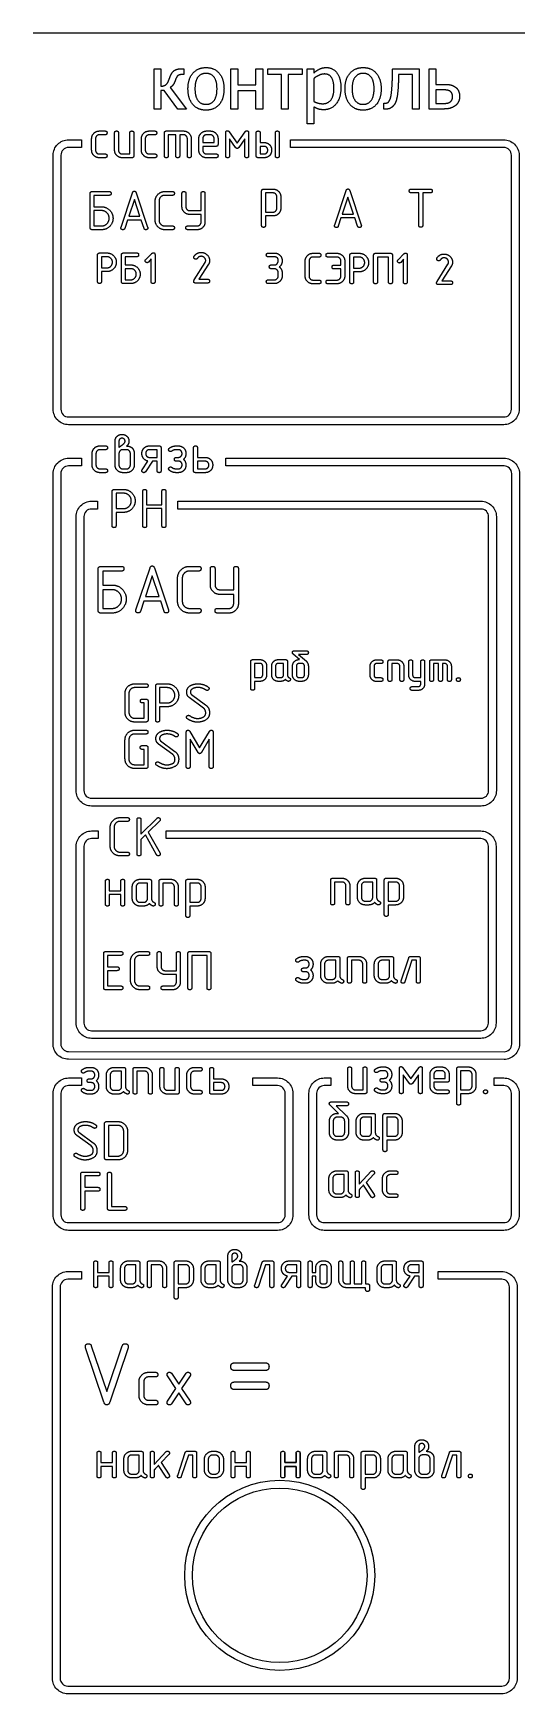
# Model space of a CAD drawing. Header units: millimetres. Extents: x -32 to 32, y -105 to 112.
import ezdxf

# ---------------------------------------------------------------- set-up
doc = ezdxf.new("R2010")
doc.units = ezdxf.units.MM

msp = doc.modelspace()

# ---------------------------------------------------------------- linework, layer by layer
for p, q in [((32, 111.5), (-32, 111.5)), ((4.54, 105.6), (4.54, 102.61)), ((-24.39, 96.27), (-24.39, 97.77)), ((-23.89, 97.77), (-23.89, 96.28)), ((-23.39, 98.77), (-22.64, 98.77)), ((-22.64, 98.27), (-23.39, 98.27)), ((-21.4, 96.27), (-21.4, 98.52)), ((-20.9, 98.52), (-20.9, 96.28)), ((-18.91, 98.52), (-18.91, 95.53)), ((-17.91, 96.27), (-17.91, 97.77)), ((-17.41, 97.77), (-17.41, 96.28)), ((-16.91, 98.77), (-16.17, 98.77)), ((-16.17, 98.27), (-16.91, 98.27)), ((-14.92, 95.53), (-14.92, 98.52)), ((-14.67, 98.77), (-12.43, 98.77)), ((-11.93, 95.53), (-11.93, 97.77)), ((-11.43, 97.77), (-11.43, 95.53)), ((-10.43, 96.27), (-10.43, 97.77)), ((-9.44, 98.77), (-8.94, 98.77)), ((-8.94, 98.27), (-9.44, 98.27)), ((-7.94, 97.77), (-7.94, 97.02)), ((-6.94, 95.53), (-6.94, 98.52)), ((-3.95, 98.52), (-3.95, 95.53)), ((-2.96, 95.53), (-2.96, 98.52)), ((-0.47, 95.53), (-0.47, 98.52)), ((0.03, 98.52), (0.03, 95.53)), ((-23.39, 95.78), (-22.64, 95.78)), ((-22.64, 95.28), (-23.39, 95.28)), ((-19.16, 95.28), (-20.4, 95.28)), ((-16.91, 95.78), (-16.17, 95.78)), ((-16.17, 95.28), (-16.91, 95.28)), ((-8.19, 95.28), (-9.44, 95.28)), ((-9.43, 95.78), (-8.19, 95.78)), ((-1.96, 95.28), (-2.71, 95.28)), ((-24.35, 90.89), (-22.11, 90.89)), ((-14.87, 90.89), (-13.87, 90.89)), ((-2.26, 86.47), (-2.26, 90.95)), ((-2.01, 91.2), (-0.76, 91.2)), ((7.25, 86.53), (8.74, 91.01)), ((9.21, 91.01), (10.71, 86.53)), ((17.21, 91.21), (19.71, 91.21)), ((-24.59, 86.16), (-24.59, 90.64)), ((-20.56, 86.24), (-19.06, 90.73)), ((-18.6, 90.73), (-17.1, 86.24)), ((-16.12, 87.15), (-16.12, 89.65)), ((-15.62, 89.65), (-15.62, 87.15)), ((-13.87, 90.39), (-14.87, 90.39)), ((-12.63, 88.9), (-12.63, 90.64)), ((-12.13, 90.64), (-12.13, 88.9)), ((-9.64, 90.64), (-9.64, 86.91)), ((-0.27, 88.71), (-0.27, 90.2)), ((0.23, 90.2), (0.23, 88.71)), ((-23.1, 85.91), (-24.35, 85.91)), ((-14.87, 86.41), (-13.87, 86.41)), ((-13.87, 85.91), (-14.87, 85.91)), ((-11.88, 86.41), (-10.64, 86.41)), ((-10.64, 85.91), (-11.88, 85.91)), ((-23.62, 79.16), (-23.62, 82.64)), ((-23.37, 82.89), (-22.4, 82.89)), ((-20.52, 79.16), (-20.52, 82.64)), ((-20.27, 82.89), (-18.52, 82.89)), ((-17.34, 82.04), (-16.57, 82.82)), ((-16.14, 82.64), (-16.14, 79.16)), ((-1.39, 82.88), (-0.62, 82.88)), ((-0.62, 82.38), (-1.39, 82.38)), ((4.43, 82.85), (5.2, 82.85)), ((5.2, 82.35), (4.43, 82.35)), ((6.37, 82.85), (7.53, 82.85)), ((7.53, 82.35), (6.37, 82.35)), ((9.22, 79.12), (9.22, 82.6)), ((9.47, 82.85), (10.44, 82.85)), ((12.32, 79.12), (12.32, 82.6)), ((12.57, 82.85), (14.51, 82.85)), ((14.77, 82.6), (14.77, 79.12)), ((15.5, 82), (16.27, 82.78)), ((16.7, 82.6), (16.7, 79.12)), ((-11.04, 79.37), (-9.62, 81.63)), ((-1.01, 81.33), (-0.62, 81.33)), ((-0.62, 80.83), (-1.01, 80.83)), ((-0.09, 79.92), (-0.09, 80.3)), ((0.41, 80.3), (0.41, 79.92)), ((3.41, 79.89), (3.41, 81.83)), ((3.91, 81.83), (3.91, 79.89)), ((8.56, 81.83), (8.56, 79.89)), ((20.58, 79.16), (22, 81.43)), ((-19.3, 78.9), (-20.27, 78.9)), ((-9.29, 78.97), (-10.84, 78.97)), ((-1.39, 79.39), (-0.62, 79.39)), ((-0.62, 78.89), (-1.39, 78.89)), ((4.43, 79.36), (5.2, 79.36)), ((5.2, 78.87), (4.43, 78.87)), ((6.37, 79.36), (7.53, 79.36)), ((7.53, 78.87), (6.37, 78.87)), ((22.33, 78.76), (20.78, 78.76)), ((-24.33, 55.28), (-24.33, 56.77)), ((-23.83, 56.77), (-23.83, 55.28)), ((-23.33, 57.77), (-22.58, 57.77)), ((-22.58, 57.27), (-23.33, 57.27)), ((-21.34, 55.28), (-21.34, 58.37)), ((-20.84, 58.37), (-20.84, 57.59)), ((-20.84, 56.77), (-20.84, 55.28)), ((-19.84, 57.27), (-20.34, 57.27)), ((-19.35, 55.28), (-19.35, 56.77)), ((-18.85, 56.77), (-18.85, 55.28)), ((-16.85, 57.77), (-15.61, 57.77)), ((-15.36, 57.52), (-15.36, 54.53)), ((-13.37, 57.77), (-13.12, 57.77)), ((-13.12, 57.27), (-13.37, 57.27)), ((-13.37, 56.27), (-13.12, 56.27)), ((-11.12, 54.53), (-11.12, 57.52)), ((-23.33, 54.78), (-22.58, 54.78)), ((-22.58, 54.28), (-23.33, 54.28)), ((-20.34, 54.78), (-19.84, 54.78)), ((-19.84, 54.28), (-20.34, 54.28)), ((-17.81, 54.67), (-17.06, 55.79)), ((-13.05, 55.77), (-13.37, 55.77)), ((-13.37, 54.78), (-13.12, 54.78)), ((-13.12, 54.28), (-13.37, 54.28)), ((-9.63, 54.28), (-10.87, 54.28)), ((-21.47, 52.1), (-20.22, 52.1)), ((-21.72, 47.37), (-21.72, 51.85)), ((-17.73, 47.37), (-17.73, 51.85)), ((-14.74, 51.86), (-14.74, 47.37)), ((-23.54, 36.31), (-23.54, 41.78)), ((-23.23, 42.08), (-20.5, 42.08)), ((-18.62, 36.41), (-16.79, 41.88)), ((-16.22, 41.88), (-14.39, 36.41)), ((-11.67, 42.08), (-10.46, 42.08)), ((-10.46, 41.47), (-11.67, 41.47)), ((-8.94, 39.65), (-8.94, 41.78)), ((-8.33, 41.78), (-8.33, 39.65)), ((-5.29, 41.78), (-5.29, 37.22)), ((-13.2, 37.52), (-13.2, 40.56)), ((-12.59, 40.56), (-12.59, 37.52)), ((-21.71, 36), (-23.23, 36)), ((-11.67, 36.61), (-10.46, 36.61)), ((-10.46, 36), (-11.67, 36)), ((-8.03, 36.61), (-6.51, 36.61)), ((-6.51, 36), (-8.03, 36)), ((2.01, 31.1), (3.56, 31.1)), ((-3.67, 26.2), (-3.67, 29.68)), ((-3.42, 29.94), (-2.45, 29.94)), ((-2.12, 27.94), (-2.12, 29.1)), ((-1.61, 29.1), (-1.61, 27.94)), ((-0.95, 27.94), (-0.95, 29.1)), ((-0.45, 29.1), (-0.45, 27.94)), ((-0.12, 29.94), (0.85, 29.94)), ((1.1, 29.68), (1.1, 27.95)), ((1.76, 27.94), (1.76, 29.1)), ((2.26, 29.1), (2.26, 27.94)), ((2.98, 29.44), (2.59, 29.44)), ((3.32, 27.94), (3.32, 29.1)), ((3.82, 29.1), (3.82, 27.94)), ((11.86, 27.92), (11.86, 29.08)), ((12.37, 29.08), (12.37, 27.92)), ((12.69, 29.91), (13.27, 29.91)), ((13.27, 29.42), (12.69, 29.42)), ((14.19, 27.34), (14.19, 29.66)), ((14.44, 29.91), (15.41, 29.91)), ((15.74, 27.34), (15.74, 29.09)), ((16.24, 29.08), (16.24, 27.34)), ((16.9, 27.92), (16.9, 29.66)), ((17.4, 29.66), (17.4, 27.92)), ((18.96, 29.66), (18.96, 26.76)), ((19.62, 27.34), (19.62, 29.66)), ((19.87, 29.91), (21.61, 29.91)), ((21.94, 27.34), (21.94, 29.09)), ((22.44, 29.08), (22.44, 27.34)), ((-18.79, 26.79), (-17.3, 26.79)), ((-17.3, 26.29), (-18.79, 26.29)), ((-16.05, 22.06), (-16.05, 26.54)), ((-15.8, 26.79), (-14.55, 26.79)), ((-0.12, 27.61), (0.27, 27.61)), ((0.27, 27.11), (-0.12, 27.11)), ((2.59, 27.61), (2.98, 27.61)), ((2.98, 27.11), (2.59, 27.11)), ((12.69, 27.59), (13.27, 27.59)), ((13.27, 27.09), (12.69, 27.09)), ((17.35, 26.43), (18.12, 26.43)), ((-20.04, 23.06), (-20.04, 25.55)), ((-19.54, 25.55), (-19.54, 23.06)), ((-17.79, 24.8), (-17.3, 24.8)), ((-17.05, 24.55), (-17.05, 22.06)), ((-9.83, 23.63), (-11.68, 25)), ((-11.4, 25.41), (-9.55, 24.04)), ((18.12, 25.93), (17.35, 25.93)), ((-17.3, 21.81), (-18.79, 21.81)), ((-20.05, 17.01), (-20.05, 19.5)), ((-19.55, 19.5), (-19.55, 17.01)), ((-18.81, 20.75), (-17.31, 20.75)), ((-17.31, 20.25), (-18.81, 20.25)), ((-12.07, 16.01), (-12.07, 20.47)), ((-8.58, 20.47), (-8.58, 16.01)), ((-17.81, 18.75), (-17.31, 18.75)), ((-17.06, 18.5), (-17.06, 16.01)), ((-13.84, 17.58), (-15.68, 18.95)), ((-15.41, 19.36), (-13.56, 17.99)), ((-17.31, 15.76), (-18.81, 15.76)), ((-20.72, 9.37), (-19.73, 9.37)), ((-19.73, 8.87), (-20.72, 8.87)), ((-18.48, 4.63), (-18.48, 9.12)), ((-21.97, 5.63), (-21.97, 8.12)), ((-21.47, 8.12), (-21.47, 5.63)), ((-20.72, 4.88), (-19.73, 4.88)), ((-19.73, 4.39), (-20.72, 4.39)), ((-22.59, -1.9), (-22.59, 1.09)), ((-20.1, 1.09), (-20.1, -1.9)), ((-19.1, -1.15), (-19.1, 0.35)), ((-18.6, 0.34), (-18.6, -1.15)), ((-18.11, 1.34), (-16.86, 1.34)), ((-16.61, 1.09), (-16.61, -1.15)), ((-15.61, -1.9), (-15.61, 1.09)), ((-15.36, 1.34), (-14.12, 1.34)), ((-13.62, -1.9), (-13.62, 0.34)), ((-13.12, 0.35), (-13.12, -1.9)), ((-12.12, -3.39), (-12.12, 1.09)), ((-11.87, 1.34), (-10.63, 1.34)), ((-10.13, -1.15), (-10.13, 0.34)), ((-9.63, 0.35), (-9.63, -1.15)), ((6.73, -1.76), (6.73, 1.23)), ((6.98, 1.48), (8.22, 1.48)), ((8.72, -1.76), (8.72, 0.48)), ((9.22, 0.48), (9.22, -1.76)), ((10.22, -1.01), (10.22, 0.48)), ((10.72, 0.48), (10.72, -1.01)), ((11.21, 1.48), (12.46, 1.48)), ((12.71, 1.23), (12.71, -1.01)), ((13.71, -3.25), (13.71, 1.23)), ((13.96, 1.48), (15.2, 1.48)), ((15.7, -1.01), (15.7, 0.48)), ((16.2, 0.48), (16.2, -1.01)), ((-18.11, -1.65), (-17.61, -1.65)), ((-17.61, -2.15), (-18.11, -2.15)), ((11.21, -1.51), (11.71, -1.51)), ((11.71, -2.01), (11.21, -2.01)), ((-22.82, -12.82), (-22.82, -8.32)), ((-22.57, -8.07), (-20.58, -8.07)), ((-18.09, -8.07), (-17.09, -8.07)), ((-17.09, -8.57), (-18.09, -8.57)), ((-15.85, -10.06), (-15.85, -8.32)), ((-15.35, -8.32), (-15.35, -10.06)), ((-12.86, -8.32), (-12.86, -12.06)), ((-11.86, -12.8), (-11.86, -8.32)), ((-11.61, -8.07), (-9.12, -8.07)), ((-8.87, -8.32), (-8.87, -12.8)), ((-19.33, -11.81), (-19.33, -9.31)), ((-18.83, -9.31), (-18.83, -11.81)), ((3.18, -8.71), (3.43, -8.71)), ((3.43, -9.21), (3.18, -9.21)), ((3.19, -10.21), (3.43, -10.21)), ((3.5, -10.71), (3.19, -10.71)), ((5.43, -11.21), (5.43, -9.71)), ((5.93, -9.71), (5.93, -11.2)), ((6.42, -8.71), (7.67, -8.71)), ((7.92, -8.96), (7.92, -11.2)), ((8.92, -11.95), (8.92, -8.96)), ((9.17, -8.71), (10.41, -8.71)), ((10.91, -11.95), (10.91, -9.71)), ((11.41, -9.71), (11.41, -11.95)), ((12.41, -11.21), (12.41, -9.71)), ((12.91, -9.71), (12.91, -11.2)), ((13.4, -8.71), (14.65, -8.71)), ((14.9, -8.96), (14.9, -11.2)), ((15.91, -11.87), (16.9, -8.88)), ((17.13, -8.71), (18.14, -8.71)), ((18.38, -8.96), (18.38, -11.95)), ((-18.09, -12.55), (-17.09, -12.55)), ((-15.1, -12.55), (-13.85, -12.55)), ((3.18, -11.7), (3.43, -11.7)), ((3.43, -12.2), (3.18, -12.2)), ((6.42, -11.7), (6.92, -11.7)), ((6.92, -12.2), (6.42, -12.2)), ((13.4, -11.7), (13.9, -11.7)), ((13.9, -12.2), (13.4, -12.2)), ((-20.58, -13.05), (-22.57, -13.05)), ((-17.09, -13.05), (-18.09, -13.05)), ((-13.85, -13.05), (-15.1, -13.05)), ((-24.73, -23.15), (-24.48, -23.15)), ((-24.48, -23.65), (-24.73, -23.65)), ((-21.48, -23.15), (-20.24, -23.15)), ((-19.99, -23.4), (-19.99, -25.63)), ((-18.99, -26.39), (-18.99, -23.4)), ((-18.74, -23.15), (-17.5, -23.15)), ((-15.5, -25.64), (-15.5, -23.4)), ((-15, -23.4), (-15, -25.64)), ((-13.01, -23.4), (-13.01, -26.39)), ((-11.01, -23.15), (-10.27, -23.15)), ((-10.27, -23.65), (-11.01, -23.65)), ((-9.02, -26.39), (-9.02, -23.4)), ((8.95, -25.58), (8.95, -23.34)), ((9.45, -23.34), (9.45, -25.58)), ((11.44, -23.34), (11.44, -26.33)), ((13.43, -23.09), (13.68, -23.09)), ((13.68, -23.59), (13.43, -23.59)), ((15.67, -26.33), (15.67, -23.34)), ((18.66, -23.34), (18.66, -26.33)), ((20.66, -23.09), (21.16, -23.09)), ((21.16, -23.59), (20.66, -23.59)), ((23.15, -27.82), (23.15, -23.34)), ((23.4, -23.09), (24.65, -23.09)), ((-24.72, -24.64), (-24.47, -24.64)), ((-24.41, -25.14), (-24.72, -25.14)), ((-22.48, -25.64), (-22.48, -24.14)), ((-21.98, -24.15), (-21.98, -25.64)), ((-17, -26.39), (-17, -24.15)), ((-16.5, -24.14), (-16.5, -26.39)), ((-12.01, -25.64), (-12.01, -24.14)), ((-11.51, -24.15), (-11.51, -25.64)), ((13.43, -24.58), (13.68, -24.58)), ((13.74, -25.08), (13.43, -25.08)), ((19.66, -25.58), (19.66, -24.08)), ((22.15, -24.08), (22.15, -24.83)), ((25.14, -25.58), (25.14, -24.09)), ((25.64, -24.08), (25.64, -25.58)), ((-24.73, -26.14), (-24.48, -26.14)), ((-24.48, -26.64), (-24.73, -26.64)), ((-21.48, -26.14), (-20.98, -26.14)), ((-20.98, -26.64), (-21.48, -26.64)), ((-13.26, -26.64), (-14.51, -26.64)), ((-11.01, -26.14), (-10.27, -26.14)), ((-10.27, -26.64), (-11.01, -26.64)), ((-7.53, -26.64), (-8.77, -26.64)), ((6.81, -27.65), (8.8, -27.65)), ((11.19, -26.58), (9.94, -26.58)), ((13.43, -26.08), (13.68, -26.08)), ((13.68, -26.58), (13.43, -26.58)), ((20.66, -26.08), (21.9, -26.08)), ((21.9, -26.58), (20.66, -26.58)), ((-22.46, -30.21), (-20.97, -30.21)), ((6.56, -31.64), (6.56, -30.14)), ((7.06, -30.14), (7.06, -31.63)), ((8.06, -29.64), (7.56, -29.64)), ((8.55, -31.63), (8.55, -30.14)), ((9.05, -30.14), (9.05, -31.64)), ((10.05, -31.64), (10.05, -30.14)), ((10.55, -30.14), (10.55, -31.63)), ((11.05, -29.14), (12.29, -29.14)), ((12.54, -29.39), (12.54, -31.63)), ((13.54, -33.88), (13.54, -29.39)), ((13.79, -29.14), (15.04, -29.14)), ((15.53, -31.63), (15.53, -30.14)), ((16.03, -30.14), (16.03, -31.64)), ((-24.47, -33.38), (-26.32, -32.01)), ((-26.04, -31.6), (-24.2, -32.96)), ((-22.71, -34.95), (-22.71, -30.46)), ((-20.22, -33.95), (-20.22, -31.46)), ((-19.72, -31.46), (-19.72, -33.95)), ((7.56, -32.13), (8.06, -32.13)), ((11.05, -32.13), (11.55, -32.13)), ((8.06, -32.63), (7.56, -32.63)), ((11.55, -32.63), (11.05, -32.63)), ((-20.97, -35.2), (-22.46, -35.2)), ((7.49, -36.62), (8.74, -36.62)), ((14.48, -36.62), (15.22, -36.62)), ((-25.8, -41.52), (-25.8, -37.04)), ((-25.55, -36.79), (-23.56, -36.79)), ((-22.32, -41.52), (-22.32, -37.04)), ((6.5, -39.12), (6.5, -37.62)), ((7, -37.62), (7, -39.11)), ((8.99, -36.87), (8.99, -39.11)), ((9.94, -39.86), (9.94, -36.87)), ((11.99, -40.02), (11, -38.48)), ((13.48, -39.12), (13.48, -37.62)), ((13.98, -37.62), (13.98, -39.11)), ((15.22, -37.12), (14.48, -37.12)), ((7.49, -39.61), (7.99, -39.61)), ((7.99, -40.11), (7.49, -40.11)), ((10.44, -39.07), (10.44, -39.86)), ((14.48, -39.61), (15.22, -39.61)), ((15.22, -40.11), (14.48, -40.11)), ((-20.07, -41.77), (-22.07, -41.77)), ((-24.11, -51.59), (-24.11, -48.6)), ((-21.62, -48.6), (-21.62, -51.59)), ((-20.62, -50.84), (-20.62, -49.34)), ((-20.12, -49.35), (-20.12, -50.84)), ((-19.62, -48.35), (-18.38, -48.35)), ((-18.13, -48.6), (-18.13, -50.83)), ((-17.13, -51.59), (-17.13, -48.6)), ((-16.88, -48.35), (-15.63, -48.35)), ((-15.14, -51.59), (-15.14, -49.35)), ((-14.64, -49.34), (-14.64, -51.59)), ((-13.64, -53.08), (-13.64, -48.6)), ((-13.39, -48.35), (-12.14, -48.35)), ((-11.65, -50.84), (-11.65, -49.35)), ((-11.15, -49.34), (-11.15, -50.84)), ((-10.15, -50.84), (-10.15, -49.34)), ((-9.65, -49.35), (-9.65, -50.84)), ((-9.16, -48.35), (-7.91, -48.35)), ((-7.66, -48.6), (-7.66, -50.83)), ((-6.66, -50.84), (-6.66, -47.75)), ((-6.16, -47.75), (-6.16, -48.52)), ((-6.16, -49.34), (-6.16, -50.84)), ((-5.17, -48.84), (-5.67, -48.84)), ((-4.67, -50.84), (-4.67, -49.34)), ((-4.17, -49.34), (-4.17, -50.84)), ((-3.16, -51.51), (-2.17, -48.52)), ((-1.94, -48.35), (-0.93, -48.35)), ((-0.68, -48.6), (-0.68, -51.59)), ((1.31, -48.35), (2.56, -48.35)), ((2.81, -48.6), (2.81, -51.59)), ((3.8, -51.59), (3.8, -48.6)), ((5.3, -49.2), (5.3, -50.99)), ((5.65, -48.35), (5.94, -48.35)), ((5.94, -48.85), (5.65, -48.85)), ((6.29, -50.99), (6.29, -49.2)), ((6.79, -49.2), (6.79, -50.99)), ((7.79, -50.84), (7.79, -48.6)), ((8.29, -48.6), (8.29, -50.84)), ((12.78, -50.84), (12.78, -49.34)), ((13.28, -49.35), (13.28, -50.84)), ((13.77, -48.35), (15.02, -48.35)), ((15.27, -48.6), (15.27, -50.83)), ((17.26, -48.35), (18.5, -48.35)), ((18.75, -48.6), (18.75, -51.59)), ((-19.62, -51.34), (-19.12, -51.34)), ((-19.12, -51.84), (-19.62, -51.84)), ((-9.16, -51.34), (-8.66, -51.34)), ((-8.66, -51.84), (-9.16, -51.84)), ((-5.67, -51.34), (-5.17, -51.34)), ((-5.17, -51.84), (-5.67, -51.84)), ((0.36, -51.45), (1.11, -50.33)), ((5.65, -51.34), (5.94, -51.34)), ((5.94, -51.84), (5.65, -51.84)), ((11.78, -51.59), (11.78, -52.08)), ((13.77, -51.34), (14.27, -51.34)), ((14.27, -51.84), (13.77, -51.84)), ((16.31, -51.45), (17.06, -50.33)), ((-22.79, -66.76), (-25.19, -59.66)), ((-19.65, -59.66), (-22.04, -66.76)), ((-5.78, -61.62), (-1.79, -61.62)), ((-1.79, -62.62), (-5.78, -62.62)), ((-18.22, -65.89), (-18.22, -64.06)), ((-17.61, -64.07), (-17.61, -65.89)), ((-17, -62.85), (-16.09, -62.85)), ((-16.09, -63.46), (-17, -63.46)), ((-5.78, -64.11), (-1.79, -64.11)), ((-17, -66.49), (-16.09, -66.49)), ((-1.79, -65.11), (-5.78, -65.11)), ((-16.09, -67.1), (-17, -67.1)), ((-23.68, -76.36), (-23.68, -73.38)), ((-21.19, -73.38), (-21.19, -76.36)), ((-19.19, -73.13), (-17.95, -73.13)), ((-17.7, -73.38), (-17.7, -75.61)), ((-16.75, -76.36), (-16.75, -73.38)), ((-13.19, -76.29), (-12.21, -73.3)), ((-11.97, -73.13), (-10.97, -73.13)), ((-10.72, -73.38), (-10.72, -76.36)), ((-8.63, -73.13), (-8.33, -73.13)), ((-6.23, -76.36), (-6.23, -73.38)), ((-3.74, -73.38), (-3.74, -76.36)), ((0.25, -76.36), (0.25, -73.38)), ((2.74, -76.36), (2.74, -73.38)), ((2.74, -73.38), (2.74, -76.36)), ((4.73, -73.13), (5.97, -73.13)), ((6.22, -73.38), (6.22, -75.61)), ((7.22, -76.36), (7.22, -73.38)), ((7.47, -73.13), (8.72, -73.13)), ((10.71, -77.86), (10.71, -73.38)), ((10.96, -73.13), (12.21, -73.13)), ((15.2, -73.13), (16.44, -73.13)), ((16.69, -73.38), (16.69, -75.61)), ((17.69, -75.62), (17.69, -72.53)), ((18.19, -72.53), (18.19, -73.3)), ((21.19, -76.29), (22.18, -73.3)), ((22.41, -73.13), (23.42, -73.13)), ((23.67, -73.38), (23.67, -76.36)), ((-20.19, -75.62), (-20.19, -74.12)), ((-19.69, -74.12), (-19.69, -75.62)), ((-16.25, -75.57), (-16.25, -76.36)), ((-14.69, -76.52), (-15.69, -74.98)), ((-9.72, -75.52), (-9.72, -74.22)), ((-9.22, -74.22), (-9.22, -75.52)), ((-8.33, -73.63), (-8.63, -73.63)), ((-7.73, -75.52), (-7.73, -74.22)), ((-7.23, -74.22), (-7.23, -75.52)), ((3.73, -75.62), (3.73, -74.12)), ((4.23, -74.12), (4.23, -75.62)), ((9.21, -76.36), (9.21, -74.12)), ((9.71, -74.12), (9.71, -76.36)), ((12.7, -75.62), (12.7, -74.12)), ((13.2, -74.12), (13.2, -75.62)), ((14.2, -75.62), (14.2, -74.12)), ((14.7, -74.12), (14.7, -75.62)), ((18.19, -74.12), (18.19, -75.62)), ((19.18, -73.62), (18.68, -73.62)), ((19.68, -75.62), (19.68, -74.12)), ((20.18, -74.12), (20.18, -75.62)), ((-19.19, -76.11), (-18.69, -76.11)), ((-18.69, -76.61), (-19.19, -76.61)), ((-8.63, -76.11), (-8.33, -76.11)), ((-8.33, -76.61), (-8.63, -76.61)), ((4.73, -76.11), (5.23, -76.11)), ((5.23, -76.61), (4.73, -76.61)), ((15.2, -76.11), (15.7, -76.11)), ((15.7, -76.61), (15.2, -76.61)), ((18.68, -76.11), (19.18, -76.11)), ((19.18, -76.61), (18.68, -76.61))]:
    msp.add_line(p, q)
for points in [[(-14.18, 104.42), (-12.05, 101.63), (-13.15, 101.63), (-14.95, 104.05), (-15.39, 104.05), (-15.39, 101.63), (-16.27, 101.63), (-16.27, 106.88), (-15.39, 106.88), (-15.39, 104.6)], [(-12.65, 106.88), (-12.41, 106.88), (-12.41, 106.12), (-12.62, 106.12)], [(4.54, 101.9), (4.54, 99.7), (3.66, 99.7), (3.66, 106.88), (4.54, 106.88), (4.54, 106.33)], [(14.8, 106.88), (18.26, 106.88), (18.26, 101.63), (17.38, 101.63), (17.38, 106.14), (15.58, 106.14)], [(21.38, 101.63), (19.55, 101.63), (19.55, 106.88), (20.43, 106.88), (20.43, 104.84), (21.41, 104.84)], [(21.09, 104.12), (20.43, 104.12), (20.43, 102.34), (21.07, 102.34)], [(13.63, 101.63), (13.63, 102.4), (13.68, 102.4)], [(-20.4, 95.78), (-19.41, 95.78), (-19.41, 98.52)], [(-13.43, 95.53), (-13.43, 98.27), (-14.42, 98.27), (-14.42, 95.53)], [(-12.43, 98.27), (-12.93, 98.27), (-12.93, 95.53)], [(-9.93, 97.77), (-9.93, 97.27), (-8.44, 97.27), (-8.44, 97.77)], [(-6.49, 98.66), (-5.45, 97.2), (-4.41, 98.66)], [(-5.65, 96.63), (-6.44, 97.74), (-6.44, 95.53)], [(-4.45, 95.53), (-4.45, 97.74), (-5.25, 96.63)], [(-2.46, 98.52), (-2.46, 97.27), (-1.96, 97.27)], [(-8.19, 96.77), (-9.93, 96.77), (-9.93, 96.28)], [(-1.96, 96.77), (-2.46, 96.77), (-2.46, 95.78), (-1.96, 95.78)], [(-22.11, 90.39), (-24.1, 90.39), (-24.1, 88.9), (-23.1, 88.9)], [(-11.63, 88.4), (-10.14, 88.4), (-10.14, 90.64)], [(-0.76, 90.7), (-1.76, 90.7), (-1.76, 88.21), (-0.76, 88.21)], [(18.21, 86.48), (18.21, 90.71), (17.21, 90.71)], [(19.71, 90.71), (18.71, 90.71), (18.71, 86.48)], [(-23.1, 88.4), (-24.1, 88.4), (-24.1, 86.41), (-23.1, 86.41)], [(-17.57, 86.09), (-17.93, 87.16), (-19.74, 87.16), (-20.09, 86.09)], [(-10.14, 86.91), (-10.14, 87.9), (-11.63, 87.9)], [(-0.76, 87.71), (-1.76, 87.71), (-1.76, 86.47)], [(10.24, 86.37), (9.88, 87.45), (8.07, 87.45), (7.71, 86.37)], [(-22.4, 82.39), (-23.12, 82.39), (-23.12, 80.95), (-22.4, 80.95)], [(-18.52, 82.39), (-20.02, 82.39), (-20.02, 81.34), (-19.3, 81.34)], [(10.44, 82.35), (9.72, 82.35), (9.72, 80.92), (10.44, 80.92)], [(14.26, 79.12), (14.26, 82.35), (12.82, 82.35), (12.82, 79.12)], [(-22.4, 80.46), (-23.12, 80.46), (-23.12, 79.16)], [(-19.3, 80.84), (-20.02, 80.84), (-20.02, 79.4), (-19.3, 79.4)], [(-16.64, 79.15), (-16.64, 82.12), (-16.99, 81.69)], [(-9.18, 81.41), (-10.43, 79.47), (-9.29, 79.47)], [(7.15, 81.3), (8.06, 81.3), (8.06, 81.83)], [(8.06, 79.89), (8.06, 80.8), (7.15, 80.8)], [(10.44, 80.42), (9.72, 80.42), (9.72, 79.12)], [(16.2, 79.11), (16.2, 82.08), (15.85, 81.65)], [(22.44, 81.2), (21.19, 79.26), (22.33, 79.26)], [(-16.85, 56.27), (-15.86, 56.27), (-15.86, 57.27), (-16.85, 57.27)], [(-10.62, 57.52), (-10.62, 56.27), (-9.63, 56.27)], [(-15.86, 54.53), (-15.86, 55.77), (-16.47, 55.77), (-17.39, 54.39)], [(-9.63, 55.77), (-10.62, 55.77), (-10.62, 54.78), (-9.63, 54.78)], [(-20.22, 51.6), (-21.22, 51.6), (-21.22, 49.61), (-20.22, 49.61)], [(-17.23, 51.85), (-17.23, 50.11), (-15.24, 50.11), (-15.24, 51.86)], [(-20.22, 49.11), (-21.22, 49.11), (-21.22, 47.37)], [(-15.24, 47.37), (-15.24, 49.61), (-17.23, 49.61), (-17.23, 47.37)], [(-20.5, 41.47), (-22.93, 41.47), (-22.93, 39.65), (-21.71, 39.65)], [(-7.72, 39.04), (-5.9, 39.04), (-5.9, 41.78)], [(-21.71, 39.04), (-22.93, 39.04), (-22.93, 36.61), (-21.71, 36.61)], [(-14.96, 36.21), (-15.4, 37.53), (-17.61, 37.53), (-18.05, 36.21)], [(-5.9, 37.22), (-5.9, 38.43), (-7.73, 38.43)], [(2.59, 29.94), (2.69, 29.94), (1.83, 30.67)], [(3.56, 30.6), (2.56, 30.6), (3.56, 29.72)], [(-2.45, 29.44), (-3.17, 29.44), (-3.17, 27.61), (-2.45, 27.61)], [(0.6, 27.94), (0.6, 29.44), (-0.12, 29.44)], [(15.41, 29.42), (14.69, 29.42), (14.69, 27.34)], [(17.74, 27.59), (18.46, 27.59), (18.46, 29.66)], [(20.78, 27.34), (20.78, 29.42), (20.12, 29.42), (20.12, 27.34)], [(21.61, 29.42), (21.28, 29.42), (21.28, 27.34)], [(-14.55, 26.29), (-15.55, 26.29), (-15.55, 24.3), (-14.55, 24.3)], [(-2.45, 27.11), (-3.17, 27.11), (-3.17, 26.2)], [(18.46, 26.76), (18.46, 27.09), (17.74, 27.09)], [(-18.79, 22.31), (-17.55, 22.31), (-17.55, 24.3), (-17.79, 24.3)], [(-14.55, 23.8), (-15.55, 23.8), (-15.55, 22.06)], [(-11.61, 20.6), (-10.33, 18.46), (-9.05, 20.6)], [(-10.54, 17.85), (-11.58, 19.57), (-11.58, 16.01)], [(-9.08, 16.01), (-9.08, 19.57), (-10.11, 17.85)], [(-18.81, 16.26), (-17.56, 16.26), (-17.56, 18.25), (-17.81, 18.25)], [(-17.98, 9.12), (-17.98, 7.21), (-15.88, 9.29)], [(-15.53, 8.94), (-17.02, 7.47), (-15.49, 4.76)], [(-15.93, 4.51), (-17.39, 7.12), (-17.98, 6.53), (-17.98, 4.63)], [(-22.09, 1.09), (-22.09, -0.15), (-20.6, -0.15), (-20.6, 1.09)], [(-17.11, -1.15), (-17.11, 0.84), (-18.11, 0.84)], [(-14.12, 0.84), (-15.11, 0.84), (-15.11, -1.9)], [(-10.63, 0.84), (-11.62, 0.84), (-11.62, -1.65), (-10.63, -1.65)], [(8.22, 0.98), (7.23, 0.98), (7.23, -1.76)], [(12.21, -1.01), (12.21, 0.98), (11.21, 0.98)], [(15.2, 0.98), (14.21, 0.98), (14.21, -1.51), (15.2, -1.51)], [(-20.6, -1.9), (-20.6, -0.65), (-22.09, -0.65), (-22.09, -1.9)], [(-10.63, -2.15), (-11.62, -2.15), (-11.62, -3.39)], [(15.2, -2.01), (14.21, -2.01), (14.21, -3.25)], [(-20.58, -8.57), (-22.32, -8.57), (-22.32, -10.06), (-21.07, -10.06)], [(-14.85, -10.56), (-13.36, -10.56), (-13.36, -8.32)], [(-9.37, -12.8), (-9.37, -8.57), (-11.36, -8.57), (-11.36, -12.8)], [(-21.07, -10.56), (-22.32, -10.56), (-22.32, -12.55), (-20.58, -12.55)], [(7.42, -11.2), (7.42, -9.21), (6.42, -9.21)], [(10.41, -9.21), (9.42, -9.21), (9.42, -11.95)], [(14.4, -11.2), (14.4, -9.21), (13.4, -9.21)], [(17.89, -11.95), (17.89, -9.21), (17.31, -9.21), (16.38, -12.03)], [(-13.36, -12.05), (-13.36, -11.06), (-14.85, -11.06)], [(-20.49, -25.64), (-20.49, -23.65), (-21.48, -23.65)], [(-17.5, -23.65), (-18.49, -23.65), (-18.49, -26.39)], [(-14.51, -26.14), (-13.51, -26.14), (-13.51, -23.4)], [(-8.52, -23.4), (-8.52, -24.64), (-7.53, -24.64)], [(9.94, -26.08), (10.94, -26.08), (10.94, -23.34)], [(16.13, -23.19), (17.17, -24.65), (18.21, -23.19)], [(24.65, -23.59), (23.65, -23.59), (23.65, -26.08), (24.65, -26.08)], [(-7.53, -25.14), (-8.52, -25.14), (-8.52, -26.14), (-7.53, -26.14)], [(16.97, -25.23), (16.17, -24.11), (16.17, -26.33)], [(18.16, -26.33), (18.16, -24.11), (17.37, -25.23)], [(20.16, -24.08), (20.16, -24.58), (21.65, -24.58), (21.65, -24.08)], [(21.9, -25.08), (20.16, -25.08), (20.16, -25.58)], [(7.56, -29.14), (7.76, -29.14), (6.64, -28.08)], [(24.65, -26.58), (23.65, -26.58), (23.65, -27.82)], [(8.8, -28.15), (7.43, -28.15), (8.75, -29.41)], [(12.04, -31.63), (12.04, -29.64), (11.05, -29.64)], [(15.04, -29.64), (14.04, -29.64), (14.04, -32.13), (15.04, -32.13)], [(-20.97, -30.71), (-22.21, -30.71), (-22.21, -34.7), (-20.97, -34.7)], [(15.04, -32.63), (14.04, -32.63), (14.04, -33.88)], [(10.44, -36.87), (10.44, -38.34), (12.02, -36.68)], [(-23.56, -37.29), (-25.3, -37.29), (-25.3, -38.77), (-23.56, -38.77)], [(-21.82, -37.04), (-21.82, -41.27), (-20.07, -41.27)], [(8.49, -39.11), (8.49, -37.12), (7.49, -37.12)], [(12.35, -37.06), (11.34, -38.12), (12.37, -39.7)], [(-23.56, -39.27), (-25.3, -39.27), (-25.3, -41.52)], [(-23.61, -48.6), (-23.61, -49.84), (-22.12, -49.84), (-22.12, -48.6)], [(-18.63, -50.84), (-18.63, -48.85), (-19.62, -48.85)], [(-15.63, -48.85), (-16.63, -48.85), (-16.63, -51.59)], [(-12.14, -48.85), (-13.14, -48.85), (-13.14, -51.34), (-12.14, -51.34)], [(-8.16, -50.84), (-8.16, -48.85), (-9.16, -48.85)], [(-1.18, -51.59), (-1.18, -48.85), (-1.76, -48.85), (-2.69, -51.67)], [(1.31, -49.84), (2.31, -49.84), (2.31, -48.85), (1.31, -48.85)], [(4.3, -48.6), (4.3, -49.84), (4.8, -49.84), (4.8, -49.19)], [(8.79, -51.34), (9.29, -51.34), (9.29, -48.6)], [(9.79, -48.6), (9.79, -51.34), (10.78, -51.34), (10.78, -48.6)], [(11.28, -48.6), (11.28, -51.34), (11.53, -51.34)], [(14.77, -50.84), (14.77, -48.85), (13.77, -48.85)], [(17.26, -49.84), (18.26, -49.84), (18.26, -48.85), (17.26, -48.85)], [(-22.12, -51.59), (-22.12, -50.34), (-23.61, -50.34), (-23.61, -51.59)], [(-12.14, -51.84), (-13.14, -51.84), (-13.14, -53.08)], [(2.31, -51.59), (2.31, -50.34), (1.69, -50.34), (0.77, -51.73)], [(4.8, -50.99), (4.8, -50.34), (4.3, -50.34), (4.3, -51.59)], [(11.28, -52.08), (11.28, -51.84), (8.79, -51.84)], [(18.26, -51.59), (18.26, -50.34), (17.64, -50.34), (16.72, -51.73)], [(-24.44, -59.4), (-22.42, -65.37), (-20.4, -59.4)], [(-14.52, -66.63), (-13.42, -64.98), (-14.52, -63.33)], [(-14.01, -62.98), (-13.05, -64.42), (-12.09, -62.98)], [(-11.58, -63.33), (-12.68, -64.98), (-11.58, -66.63)], [(-12.09, -66.97), (-13.05, -65.53), (-14.01, -66.97)], [(-23.18, -73.38), (-23.18, -74.62), (-21.69, -74.62), (-21.69, -73.38)], [(-16.25, -73.38), (-16.25, -74.85), (-14.67, -73.18)], [(-5.73, -73.38), (-5.73, -74.62), (-4.24, -74.62), (-4.24, -73.38)], [(2.24, -73.38), (2.24, -74.62), (0.75, -74.62), (0.75, -73.38)], [(2.24, -73.38), (2.24, -74.62), (0.75, -74.62), (0.75, -73.38)], [(0.75, -73.38), (0.75, -74.62), (2.24, -74.62), (2.24, -73.38)], [(-21.69, -76.36), (-21.69, -75.12), (-23.18, -75.12), (-23.18, -76.36)], [(-18.2, -75.62), (-18.2, -73.63), (-19.19, -73.63)], [(-14.34, -73.56), (-15.34, -74.62), (-14.31, -76.2)], [(-11.22, -76.36), (-11.22, -73.63), (-11.79, -73.63), (-12.73, -76.44)], [(-4.24, -76.36), (-4.24, -75.12), (-5.73, -75.12), (-5.73, -76.36)], [(0.75, -76.36), (0.75, -75.12), (2.24, -75.12), (2.24, -76.36)], [(0.75, -76.36), (0.75, -75.12), (2.24, -75.12), (2.24, -76.36)], [(2.24, -76.36), (2.24, -75.12), (0.75, -75.12), (0.75, -76.36)], [(5.72, -75.62), (5.72, -73.63), (4.73, -73.63)], [(8.72, -73.63), (7.72, -73.63), (7.72, -76.36)], [(12.21, -73.63), (11.21, -73.63), (11.21, -76.11), (12.21, -76.11)], [(16.19, -75.62), (16.19, -73.63), (15.2, -73.63)], [(23.17, -76.36), (23.17, -73.63), (22.59, -73.63), (21.66, -76.44)], [(12.21, -76.61), (11.21, -76.61), (11.21, -77.86)]]:
    msp.add_lwpolyline(points)
for points in [[(-3, 101.63), (-3, 104), (-5.37, 104), (-5.37, 101.63), (-6.25, 101.63), (-6.25, 106.88), (-5.37, 106.88), (-5.37, 104.76), (-3, 104.76), (-3, 106.88), (-2.11, 106.88), (-2.11, 101.63)], [(1.21, 106.11), (1.21, 101.63), (0.33, 101.63), (0.33, 106.11), (-1.46, 106.11), (-1.46, 106.88), (3, 106.88), (3, 106.11)], [(-18.1, 87.67), (-18.83, 89.87), (-19.57, 87.67)], [(9.71, 87.95), (8.98, 90.15), (8.24, 87.95)], [(-17.4, 38.15), (-15.61, 38.15), (-16.5, 40.83)]]:
    msp.add_lwpolyline(points, close=True)
for points in [[(-29.4, 95.62, -0.414214), (-27.4, 97.62), (-25.73, 97.62), (-25.73, 96.62), (-27.4, 96.62, 0.414214), (-28.4, 95.62), (-28.4, 62.53, 0.414214), (-27.4, 61.53), (29.26, 61.53, 0.414214), (30.26, 62.53), (30.26, 95.62, 0.414214), (29.26, 96.62), (1.49, 96.62), (1.49, 97.62), (29.26, 97.62, -0.414214), (31.26, 95.62), (31.26, 62.53, -0.414214), (29.26, 60.53), (-27.4, 60.53, -0.414214), (-29.4, 62.53)], [(-27.41, -21.09), (29.3, -21.12, 0.41437), (30.3, -20.12), (30.3, 54.16, 0.414214), (29.3, 55.16), (-6.94, 55.16), (-6.94, 56.16), (29.3, 56.16, -0.414214), (31.3, 54.16), (31.3, -20.12, -0.41437), (29.3, -22.12), (-27.42, -22.09, -0.414214), (-29.42, -20.08), (-29.4, 12.2), (-29.4, 54.16, -0.414214), (-27.4, 56.16), (-25.73, 56.16), (-25.73, 55.16), (-27.4, 55.16, 0.414214), (-28.41, 54.16), (-28.41, -20.09, 0.414057)], [(-26.41, 48.56, -0.414214), (-24.41, 50.56), (-23.64, 50.56), (-23.64, 49.55), (-24.41, 49.55, 0.414214), (-25.39, 48.56), (-25.39, 12.88, 0.414214), (-24.41, 11.89), (26.3, 11.89, 0.414214), (27.29, 12.88), (27.29, 48.56, 0.414214), (26.3, 49.55), (-13.15, 49.55), (-13.15, 50.56), (26.3, 50.56, -0.414214), (28.3, 48.56), (28.3, 12.88, -0.414214), (26.3, 10.88), (-24.41, 10.88, -0.414214), (-26.41, 12.88)], [(-23.56, 7.63), (-23.56, 6.63), (-24.4, 6.63, 0.414214), (-25.4, 5.63), (-25.4, -17.38, 0.414214), (-24.4, -18.38), (26.26, -18.38, 0.414214), (27.26, -17.38), (27.26, 5.63, 0.414214), (26.26, 6.63), (-14.68, 6.63), (-14.68, 7.63), (26.26, 7.63, -0.414214), (28.26, 5.63), (28.26, -17.38, -0.414214), (26.26, -19.38), (-24.4, -19.38, -0.414214), (-26.4, -17.38), (-26.4, 5.63, -0.414214), (-24.4, 7.63)], [(-29.4, -26.53, -0.414214), (-27.4, -24.53), (-25.73, -24.53), (-25.73, -25.53), (-27.4, -25.53, 0.414214), (-28.4, -26.53), (-28.4, -42.37, 0.414214), (-27.4, -43.37), (-0.19, -43.37, 0.414214), (0.81, -42.37), (0.81, -26.53, 0.414214), (-0.19, -25.53), (-3.42, -25.53), (-3.42, -24.53), (-0.19, -24.53, -0.414214), (1.81, -26.53), (1.81, -42.37, -0.414214), (-0.19, -44.37), (-27.4, -44.37, -0.414214), (-29.4, -42.37)], [(6.74, -24.53), (6.74, -25.53), (5.9, -25.53, 0.414214), (4.9, -26.53), (4.9, -42.37, 0.414214), (5.9, -43.37), (29.26, -43.37, 0.414214), (30.26, -42.37), (30.26, -26.53, 0.414214), (29.26, -25.53), (28.01, -25.53), (28.01, -24.53), (29.26, -24.53, -0.414214), (31.26, -26.53), (31.26, -42.37, -0.414214), (29.26, -44.37), (5.9, -44.37, -0.414214), (3.9, -42.37), (3.9, -26.53, -0.414214), (5.9, -24.53)], [(-29.5, -51.74, -0.414214), (-27.5, -49.74), (-25.73, -49.74), (-25.73, -50.74), (-27.5, -50.74, 0.414214), (-28.5, -51.74), (-28.5, -102.71, 0.414214), (-27.5, -103.71), (29, -103.71, 0.414214), (30, -102.71), (30, -51.74, 0.414214), (29, -50.74), (20.72, -50.74), (20.72, -49.74), (29, -49.74, -0.414214), (31, -51.74), (31, -102.71, -0.414214), (29, -104.71), (-27.5, -104.71, -0.414214), (-29.5, -102.71)]]:
    msp.add_lwpolyline(points, format="xyb", close=True)
for radius in [12.37, 11.37, 11.37]:
    msp.add_circle((0.09, -89.29), radius)
for points in [[(-14.18, 105.83), (-13.97, 106.41), (-13.24, 106.88), (-12.65, 106.88)], [(-12.62, 106.12), (-12.99, 106.12), (-13.35, 105.82), (-13.48, 105.41)], [(-11.85, 104.26), (-11.85, 105.57), (-10.56, 107.03), (-9.5, 107.03)], [(-9.5, 106.27), (-10.19, 106.27), (-10.94, 105.28), (-10.94, 104.26)], [(-9.5, 107.03), (-8.44, 107.03), (-7.16, 105.58), (-7.16, 104.26)], [(-8.07, 104.26), (-8.07, 105.28), (-8.82, 106.27), (-9.5, 106.27)], [(4.54, 106.33), (4.87, 106.63), (5.68, 107.03), (6.15, 107.03)], [(5.93, 106.19), (5.56, 106.19), (4.85, 105.86), (4.54, 105.6)], [(7.15, 104.3), (7.15, 105.2), (6.57, 106.19), (5.93, 106.19)], [(6.15, 107.03), (7.05, 107.03), (8.06, 105.6), (8.06, 104.4)], [(8.6, 104.26), (8.6, 105.57), (9.9, 107.03), (10.95, 107.03)], [(10.95, 106.27), (10.27, 106.27), (9.52, 105.28), (9.52, 104.26)], [(10.95, 107.03), (12.02, 107.03), (13.3, 105.58), (13.3, 104.26)], [(12.38, 104.26), (12.38, 105.28), (11.64, 106.27), (10.95, 106.27)], [(14.74, 104.97), (14.76, 105.35), (14.79, 106.4), (14.8, 106.88)], [(15.58, 106.14), (15.56, 105.75), (15.54, 105.03), (15.52, 104.74)], [(-15.39, 104.6), (-15.05, 104.6), (-14.56, 104.88), (-14.39, 105.28)], [(-14.39, 105.28), (-14.34, 105.4), (-14.22, 105.71), (-14.18, 105.83)], [(-13.48, 105.41), (-13.61, 105), (-13.97, 104.55), (-14.18, 104.42)], [(-9.5, 101.48), (-10.6, 101.48), (-11.85, 102.98), (-11.85, 104.26)], [(-10.94, 104.26), (-10.94, 103.27), (-10.19, 102.24), (-9.5, 102.24)], [(-9.5, 102.24), (-8.82, 102.24), (-8.07, 103.25), (-8.07, 104.26)], [(-7.16, 104.26), (-7.16, 102.93), (-8.44, 101.48), (-9.5, 101.48)], [(5.7, 102.32), (6.39, 102.32), (7.15, 103.33), (7.15, 104.3)], [(8.06, 104.4), (8.06, 103.08), (6.81, 101.53), (5.85, 101.53)], [(10.95, 101.48), (9.86, 101.48), (8.6, 102.98), (8.6, 104.26)], [(9.52, 104.26), (9.52, 103.27), (10.27, 102.24), (10.95, 102.24)], [(10.95, 102.24), (11.63, 102.24), (12.38, 103.25), (12.38, 104.26)], [(13.3, 104.26), (13.3, 102.93), (12.02, 101.48), (10.95, 101.48)], [(14.24, 102.54), (14.48, 102.78), (14.69, 103.93), (14.74, 104.97)], [(15.52, 104.74), (15.49, 104), (15.35, 103), (15.25, 102.7)], [(22.25, 103.96), (22.05, 104.08), (21.55, 104.12), (21.09, 104.12)], [(21.41, 104.84), (22, 104.84), (22.65, 104.71), (22.97, 104.47)], [(22.6, 103.24), (22.6, 103.48), (22.44, 103.84), (22.25, 103.96)], [(22.97, 104.47), (23.25, 104.28), (23.52, 103.65), (23.52, 103.26)], [(4.54, 102.61), (4.89, 102.45), (5.38, 102.32), (5.7, 102.32)], [(5.85, 101.53), (5.46, 101.53), (4.85, 101.71), (4.54, 101.9)], [(13.99, 101.62), (13.91, 101.62), (13.68, 101.63), (13.63, 101.63)], [(13.68, 102.4), (13.71, 102.4), (13.78, 102.39), (13.83, 102.39)], [(13.83, 102.39), (13.94, 102.39), (14.16, 102.46), (14.24, 102.54)], [(14.74, 101.9), (14.58, 101.76), (14.22, 101.62), (13.99, 101.62)], [(15.25, 102.7), (15.15, 102.39), (14.9, 102.05), (14.74, 101.9)], [(21.07, 102.34), (21.54, 102.34), (22.05, 102.41), (22.24, 102.53)], [(22.95, 102.06), (22.64, 101.83), (21.93, 101.63), (21.38, 101.63)], [(22.24, 102.53), (22.43, 102.65), (22.6, 102.98), (22.6, 103.24)], [(23.52, 103.26), (23.52, 102.88), (23.21, 102.26), (22.95, 102.06)], [(-24.39, 97.77), (-24.39, 98.19), (-23.8, 98.77), (-23.39, 98.77)], [(-23.39, 98.27), (-23.59, 98.27), (-23.89, 97.97), (-23.89, 97.77)], [(-22.64, 98.77), (-22.39, 98.77), (-22.39, 98.52)], [(-22.39, 98.52), (-22.39, 98.27), (-22.64, 98.27)], [(-21.4, 98.52), (-21.4, 98.77), (-21.15, 98.77)], [(-21.15, 98.77), (-20.9, 98.77), (-20.9, 98.52)], [(-19.41, 98.52), (-19.41, 98.77), (-19.16, 98.77)], [(-19.16, 98.77), (-18.91, 98.77), (-18.91, 98.52)], [(-17.91, 97.77), (-17.91, 98.19), (-17.32, 98.77), (-16.91, 98.77)], [(-16.91, 98.27), (-17.11, 98.27), (-17.41, 97.97), (-17.41, 97.77)], [(-16.17, 98.77), (-15.92, 98.77), (-15.92, 98.52)], [(-15.92, 98.52), (-15.92, 98.27), (-16.17, 98.27)], [(-14.92, 98.52), (-14.92, 98.77), (-14.67, 98.77)], [(-12.43, 98.77), (-12.01, 98.77), (-11.43, 98.19), (-11.43, 97.77)], [(-11.93, 97.77), (-11.93, 97.97), (-12.22, 98.27), (-12.43, 98.27)], [(-10.43, 97.77), (-10.43, 98.19), (-9.85, 98.77), (-9.44, 98.77)], [(-9.44, 98.27), (-9.64, 98.27), (-9.93, 97.98), (-9.93, 97.77)], [(-8.94, 98.77), (-8.53, 98.77), (-7.94, 98.19), (-7.94, 97.77)], [(-8.44, 97.77), (-8.44, 97.98), (-8.73, 98.27), (-8.94, 98.27)], [(-6.94, 98.52), (-6.94, 98.81), (-6.72, 98.81)], [(-6.72, 98.81), (-6.59, 98.81), (-6.49, 98.66)], [(-4.41, 98.66), (-4.3, 98.81), (-4.18, 98.81)], [(-4.18, 98.81), (-3.95, 98.81), (-3.95, 98.52)], [(-2.96, 98.52), (-2.96, 98.77), (-2.71, 98.77)], [(-2.71, 98.77), (-2.46, 98.77), (-2.46, 98.52)], [(-0.47, 98.52), (-0.47, 98.77), (-0.22, 98.77)], [(-0.22, 98.77), (0.03, 98.77), (0.03, 98.52)], [(-23.39, 95.28), (-23.8, 95.28), (-24.39, 95.86), (-24.39, 96.27)], [(-23.89, 96.28), (-23.89, 96.07), (-23.59, 95.78), (-23.39, 95.78)], [(-22.64, 95.78), (-22.39, 95.78), (-22.39, 95.53)], [(-22.39, 95.53), (-22.39, 95.28), (-22.64, 95.28)], [(-20.4, 95.28), (-20.81, 95.28), (-21.4, 95.86), (-21.4, 96.27)], [(-20.9, 96.28), (-20.9, 96.07), (-20.61, 95.78), (-20.4, 95.78)], [(-18.91, 95.53), (-18.91, 95.28), (-19.16, 95.28)], [(-16.91, 95.28), (-17.32, 95.28), (-17.91, 95.86), (-17.91, 96.27)], [(-17.41, 96.28), (-17.41, 96.07), (-17.11, 95.78), (-16.91, 95.78)], [(-16.17, 95.78), (-15.92, 95.78), (-15.92, 95.53)], [(-15.92, 95.53), (-15.92, 95.28), (-16.17, 95.28)], [(-14.67, 95.28), (-14.92, 95.28), (-14.92, 95.53)], [(-14.42, 95.53), (-14.42, 95.28), (-14.67, 95.28)], [(-13.18, 95.28), (-13.43, 95.28), (-13.43, 95.53)], [(-12.93, 95.53), (-12.93, 95.28), (-13.18, 95.28)], [(-11.68, 95.28), (-11.93, 95.28), (-11.93, 95.53)], [(-11.43, 95.53), (-11.43, 95.28), (-11.68, 95.28)], [(-9.44, 95.28), (-9.85, 95.28), (-10.43, 95.86), (-10.43, 96.27)], [(-9.93, 96.28), (-9.93, 96.07), (-9.64, 95.78), (-9.43, 95.78)], [(-7.94, 97.02), (-7.94, 96.77), (-8.19, 96.77)], [(-8.19, 95.78), (-7.94, 95.78), (-7.94, 95.53)], [(-7.94, 95.53), (-7.94, 95.28), (-8.19, 95.28)], [(-6.69, 95.28), (-6.94, 95.28), (-6.94, 95.53)], [(-6.44, 95.53), (-6.44, 95.28), (-6.69, 95.28)], [(-5.45, 96.49), (-5.56, 96.49), (-5.65, 96.63)], [(-5.25, 96.63), (-5.34, 96.49), (-5.45, 96.49)], [(-4.2, 95.28), (-4.45, 95.28), (-4.45, 95.53)], [(-3.95, 95.53), (-3.95, 95.28), (-4.2, 95.28)], [(-2.71, 95.28), (-2.96, 95.28), (-2.96, 95.53)], [(-1.96, 97.27), (-1.49, 97.27), (-1.21, 96.96)], [(-1.59, 96.62), (-1.72, 96.77), (-1.96, 96.77)], [(-1.96, 95.78), (-1.72, 95.78), (-1.59, 95.93)], [(-1.21, 95.59), (-1.49, 95.28), (-1.96, 95.28)], [(-1.46, 96.28), (-1.46, 96.48), (-1.59, 96.62)], [(-1.59, 95.93), (-1.46, 96.07), (-1.46, 96.28)], [(-1.21, 96.96), (-0.96, 96.68), (-0.96, 96.28)], [(-0.96, 96.28), (-0.96, 95.87), (-1.21, 95.59)], [(-0.22, 95.28), (-0.47, 95.28), (-0.47, 95.53)], [(0.03, 95.53), (0.03, 95.28), (-0.22, 95.28)], [(-24.59, 90.64), (-24.59, 90.74), (-24.45, 90.89), (-24.35, 90.89)], [(-22.11, 90.89), (-21.86, 90.89), (-21.86, 90.64)], [(-19.06, 90.73), (-18.99, 90.94), (-18.83, 90.94)], [(-18.83, 90.94), (-18.66, 90.94), (-18.6, 90.73)], [(-16.12, 89.65), (-16.12, 90.16), (-15.39, 90.89), (-14.87, 90.89)], [(-13.87, 90.89), (-13.62, 90.89), (-13.62, 90.64)], [(-12.63, 90.64), (-12.63, 90.89), (-12.38, 90.89)], [(-12.38, 90.89), (-12.13, 90.89), (-12.13, 90.64)], [(-10.14, 90.64), (-10.14, 90.89), (-9.89, 90.89)], [(-9.89, 90.89), (-9.64, 90.89), (-9.64, 90.64)], [(-2.26, 90.95), (-2.26, 91.2), (-2.01, 91.2)], [(-0.76, 91.2), (-0.35, 91.2), (0.23, 90.62), (0.23, 90.2)], [(8.74, 91.01), (8.82, 91.23), (8.98, 91.23)], [(8.98, 91.23), (9.14, 91.23), (9.21, 91.01)], [(16.96, 90.96), (16.96, 91.21), (17.21, 91.21)], [(17.21, 90.71), (16.96, 90.71), (16.96, 90.96)], [(19.71, 91.21), (19.96, 91.21), (19.96, 90.96)], [(19.96, 90.96), (19.96, 90.71), (19.71, 90.71)], [(-23.1, 88.9), (-22.48, 88.9), (-21.61, 88.02), (-21.61, 87.4)], [(-21.86, 90.64), (-21.86, 90.39), (-22.11, 90.39)], [(-14.87, 90.39), (-15.18, 90.39), (-15.62, 89.96), (-15.62, 89.65)], [(-13.62, 90.64), (-13.62, 90.39), (-13.87, 90.39)], [(-11.63, 87.9), (-12.05, 87.9), (-12.63, 88.49), (-12.63, 88.9)], [(-12.13, 88.9), (-12.13, 88.7), (-11.83, 88.4), (-11.63, 88.4)], [(-0.27, 90.2), (-0.27, 90.4), (-0.56, 90.7), (-0.76, 90.7)], [(-0.76, 88.21), (-0.56, 88.21), (-0.27, 88.51), (-0.27, 88.71)], [(0.23, 88.71), (0.23, 88.29), (-0.35, 87.71), (-0.76, 87.71)], [(-22.11, 87.4), (-22.11, 87.82), (-22.69, 88.4), (-23.1, 88.4)], [(-23.1, 86.41), (-22.69, 86.41), (-22.11, 86.99), (-22.11, 87.4)], [(-21.61, 87.4), (-21.61, 86.79), (-22.48, 85.91), (-23.1, 85.91)], [(-14.87, 85.91), (-15.39, 85.91), (-16.12, 86.64), (-16.12, 87.15)], [(-15.62, 87.15), (-15.62, 86.85), (-15.18, 86.41), (-14.87, 86.41)], [(-9.64, 86.91), (-9.64, 86.49), (-10.22, 85.91), (-10.64, 85.91)], [(-10.64, 86.41), (-10.43, 86.41), (-10.14, 86.71), (-10.14, 86.91)], [(7.23, 86.43), (7.23, 86.48), (7.25, 86.53)], [(10.71, 86.53), (10.72, 86.48), (10.72, 86.43)], [(-24.35, 85.91), (-24.45, 85.91), (-24.59, 86.06), (-24.59, 86.16)], [(-20.58, 86.15), (-20.58, 86.2), (-20.56, 86.24)], [(-20.32, 85.91), (-20.58, 85.91), (-20.58, 86.15)], [(-20.09, 86.09), (-20.15, 85.91), (-20.32, 85.91)], [(-17.34, 85.91), (-17.51, 85.91), (-17.57, 86.09)], [(-17.08, 86.15), (-17.08, 85.91), (-17.34, 85.91)], [(-17.1, 86.24), (-17.08, 86.2), (-17.08, 86.15)], [(-13.87, 86.41), (-13.62, 86.41), (-13.62, 86.16)], [(-13.62, 86.16), (-13.62, 85.91), (-13.87, 85.91)], [(-12.13, 86.16), (-12.13, 86.41), (-11.88, 86.41)], [(-11.88, 85.91), (-12.13, 85.91), (-12.13, 86.16)], [(-2.01, 86.22), (-2.26, 86.22), (-2.26, 86.47)], [(-1.76, 86.47), (-1.76, 86.22), (-2.01, 86.22)], [(7.49, 86.2), (7.23, 86.2), (7.23, 86.43)], [(7.71, 86.37), (7.66, 86.2), (7.49, 86.2)], [(10.46, 86.2), (10.29, 86.2), (10.24, 86.37)], [(10.72, 86.43), (10.72, 86.2), (10.46, 86.2)], [(18.46, 86.23), (18.21, 86.23), (18.21, 86.48)], [(18.71, 86.48), (18.71, 86.23), (18.46, 86.23)], [(-23.62, 82.64), (-23.62, 82.74), (-23.47, 82.89), (-23.37, 82.89)], [(-22.4, 82.89), (-21.9, 82.89), (-21.18, 82.18), (-21.18, 81.67)], [(-21.68, 81.67), (-21.68, 81.97), (-22.1, 82.39), (-22.4, 82.39)], [(-20.52, 82.64), (-20.52, 82.74), (-20.37, 82.89), (-20.27, 82.89)], [(-18.52, 82.89), (-18.27, 82.89), (-18.27, 82.64)], [(-18.27, 82.64), (-18.27, 82.39), (-18.52, 82.39)], [(-16.57, 82.82), (-16.47, 82.92), (-16.36, 82.92)], [(-16.36, 82.92), (-16.14, 82.92), (-16.14, 82.64)], [(-11.09, 82.31), (-11.09, 82.39), (-11.05, 82.46)], [(-10.83, 82.07), (-10.94, 82.07), (-11.09, 82.21), (-11.09, 82.31)], [(-11.05, 82.46), (-10.72, 82.96), (-10.13, 82.96)], [(-10.63, 82.18), (-10.7, 82.07), (-10.83, 82.07)], [(-10.13, 82.45), (-10.45, 82.45), (-10.63, 82.18)], [(-10.13, 82.96), (-9.68, 82.96), (-9.04, 82.31), (-9.04, 81.89)], [(-9.54, 81.9), (-9.54, 82.12), (-9.88, 82.45), (-10.13, 82.45)], [(-1.65, 82.63), (-1.65, 82.88), (-1.39, 82.88)], [(-1.39, 82.38), (-1.65, 82.38), (-1.65, 82.63)], [(-0.62, 82.88), (-0.14, 82.88), (0.15, 82.56)], [(-0.16, 82.2), (-0.37, 82.38), (-0.62, 82.38)], [(-0.11, 81.87), (-0.11, 82.08), (-0.16, 82.2)], [(0.15, 82.56), (0.41, 82.27), (0.41, 81.86)], [(3.41, 81.83), (3.41, 82.25), (4, 82.85), (4.43, 82.85)], [(4.43, 82.35), (4.21, 82.35), (3.91, 82.05), (3.91, 81.83)], [(5.2, 82.85), (5.46, 82.85), (5.46, 82.6)], [(5.46, 82.6), (5.46, 82.35), (5.2, 82.35)], [(6.12, 82.6), (6.12, 82.85), (6.37, 82.85)], [(6.37, 82.35), (6.12, 82.35), (6.12, 82.6)], [(7.53, 82.85), (7.96, 82.85), (8.56, 82.25), (8.56, 81.83)], [(8.06, 81.83), (8.06, 82.04), (7.75, 82.35), (7.53, 82.35)], [(9.22, 82.6), (9.22, 82.7), (9.37, 82.85), (9.47, 82.85)], [(10.44, 82.85), (10.95, 82.85), (11.66, 82.14), (11.66, 81.63)], [(11.16, 81.63), (11.16, 81.93), (10.74, 82.35), (10.44, 82.35)], [(12.32, 82.6), (12.32, 82.85), (12.57, 82.85)], [(14.51, 82.85), (14.77, 82.85), (14.77, 82.6)], [(16.27, 82.78), (16.38, 82.88), (16.48, 82.88)], [(16.48, 82.88), (16.7, 82.88), (16.7, 82.6)], [(20.53, 82.11), (20.53, 82.18), (20.58, 82.25)], [(20.58, 82.25), (20.9, 82.75), (21.49, 82.75)], [(21.49, 82.25), (21.17, 82.25), (21, 81.97)], [(21.49, 82.75), (21.95, 82.75), (22.59, 82.11), (22.59, 81.69)], [(22.08, 81.69), (22.08, 81.91), (21.74, 82.25), (21.49, 82.25)], [(-22.4, 80.95), (-22.1, 80.95), (-21.68, 81.38), (-21.68, 81.67)], [(-21.18, 81.67), (-21.18, 81.17), (-21.9, 80.46), (-22.4, 80.46)], [(-19.3, 81.34), (-18.79, 81.34), (-18.08, 80.62), (-18.08, 80.12)], [(-18.58, 80.12), (-18.58, 80.42), (-19, 80.84), (-19.3, 80.84)], [(-19.3, 79.4), (-19, 79.4), (-18.58, 79.83), (-18.58, 80.12)], [(-18.08, 80.12), (-18.08, 79.62), (-18.79, 78.9), (-19.3, 78.9)], [(-17.42, 81.87), (-17.42, 81.97), (-17.34, 82.04)], [(-17.16, 81.62), (-17.27, 81.62), (-17.42, 81.77), (-17.42, 81.87)], [(-16.99, 81.69), (-17.06, 81.62), (-17.16, 81.62)], [(-9.62, 81.63), (-9.54, 81.76), (-9.54, 81.9)], [(-9.04, 81.89), (-9.04, 81.61), (-9.18, 81.41)], [(-1.26, 81.08), (-1.26, 81.33), (-1.01, 81.33)], [(-1.01, 80.83), (-1.26, 80.83), (-1.26, 81.08)], [(-0.62, 81.33), (-0.38, 81.33), (-0.24, 81.49)], [(-0.09, 80.3), (-0.09, 80.52), (-0.4, 80.83), (-0.62, 80.83)], [(-0.24, 81.49), (-0.11, 81.64), (-0.11, 81.87)], [(0.41, 81.86), (0.41, 81.32), (0.03, 81.07)], [(0.03, 81.07), (0.41, 80.8), (0.41, 80.3)], [(6.9, 81.05), (6.9, 81.3), (7.15, 81.3)], [(7.15, 80.8), (6.9, 80.8), (6.9, 81.05)], [(10.44, 80.92), (10.74, 80.92), (11.16, 81.34), (11.16, 81.63)], [(11.66, 81.63), (11.66, 81.13), (10.95, 80.42), (10.44, 80.42)], [(15.43, 81.83), (15.43, 81.93), (15.5, 82)], [(15.68, 81.58), (15.58, 81.58), (15.43, 81.73), (15.43, 81.83)], [(15.85, 81.65), (15.78, 81.58), (15.68, 81.58)], [(20.79, 81.86), (20.69, 81.86), (20.53, 82), (20.53, 82.11)], [(21, 81.97), (20.92, 81.86), (20.79, 81.86)], [(22, 81.43), (22.08, 81.55), (22.08, 81.69)], [(22.59, 81.69), (22.59, 81.41), (22.44, 81.2)], [(-23.37, 78.9), (-23.62, 78.9), (-23.62, 79.16)], [(-23.12, 79.16), (-23.12, 78.9), (-23.37, 78.9)], [(-20.27, 78.9), (-20.37, 78.9), (-20.52, 79.05), (-20.52, 79.16)], [(-16.39, 78.9), (-16.64, 78.9), (-16.64, 79.15)], [(-16.14, 79.16), (-16.14, 78.9), (-16.39, 78.9)], [(-11.1, 79.18), (-11.1, 79.26), (-11.04, 79.37)], [(-10.84, 78.97), (-11.1, 78.97), (-11.1, 79.18)], [(-9.29, 79.47), (-9.04, 79.47), (-9.04, 79.22)], [(-9.04, 79.22), (-9.04, 78.97), (-9.29, 78.97)], [(-1.65, 79.14), (-1.65, 79.39), (-1.39, 79.39)], [(-1.39, 78.89), (-1.65, 78.89), (-1.65, 79.14)], [(-0.62, 79.39), (-0.4, 79.39), (-0.09, 79.7), (-0.09, 79.92)], [(0.41, 79.92), (0.41, 79.49), (-0.19, 78.89), (-0.62, 78.89)], [(4.43, 78.87), (4, 78.87), (3.41, 79.46), (3.41, 79.89)], [(3.91, 79.89), (3.91, 79.67), (4.21, 79.36), (4.43, 79.36)], [(5.2, 79.36), (5.46, 79.36), (5.46, 79.12)], [(5.46, 79.12), (5.46, 78.87), (5.2, 78.87)], [(6.12, 79.12), (6.12, 79.36), (6.37, 79.36)], [(6.37, 78.87), (6.12, 78.87), (6.12, 79.12)], [(8.56, 79.89), (8.56, 79.47), (7.96, 78.87), (7.53, 78.87)], [(7.53, 79.36), (7.75, 79.36), (8.06, 79.67), (8.06, 79.89)], [(9.47, 78.87), (9.22, 78.87), (9.22, 79.12)], [(9.72, 79.12), (9.72, 78.87), (9.47, 78.87)], [(12.57, 78.87), (12.32, 78.87), (12.32, 79.12)], [(12.82, 79.12), (12.82, 78.87), (12.57, 78.87)], [(14.51, 78.87), (14.26, 78.87), (14.26, 79.12)], [(14.77, 79.12), (14.77, 78.87), (14.51, 78.87)], [(16.45, 78.87), (16.2, 78.87), (16.2, 79.11)], [(16.7, 79.12), (16.7, 78.87), (16.45, 78.87)], [(20.52, 78.97), (20.52, 79.05), (20.58, 79.16)], [(20.78, 78.76), (20.52, 78.76), (20.52, 78.97)], [(22.33, 79.26), (22.59, 79.26), (22.59, 79.01)], [(22.59, 79.01), (22.59, 78.76), (22.33, 78.76)], [(-21.34, 58.37), (-21.34, 58.79), (-21.06, 59.04)], [(-21.06, 59.04), (-20.81, 59.26), (-20.43, 59.26)], [(-20.71, 58.67), (-20.84, 58.56), (-20.84, 58.37)], [(-20.44, 58.76), (-20.61, 58.76), (-20.71, 58.67)], [(-20.17, 58.67), (-20.28, 58.76), (-20.44, 58.76)], [(-20.43, 59.26), (-20.07, 59.26), (-19.82, 59.04)], [(-20.04, 58.37), (-20.04, 58.56), (-20.17, 58.67)], [(-19.82, 59.04), (-19.54, 58.79), (-19.54, 58.37)], [(-24.33, 56.77), (-24.33, 57.19), (-23.74, 57.77), (-23.33, 57.77)], [(-23.33, 57.27), (-23.53, 57.27), (-23.83, 56.97), (-23.83, 56.77)], [(-22.58, 57.77), (-22.33, 57.77), (-22.33, 57.52)], [(-22.33, 57.52), (-22.33, 57.27), (-22.58, 57.27)], [(-20.84, 57.59), (-20.64, 57.72), (-20.34, 57.94)], [(-20.34, 57.27), (-20.55, 57.27), (-20.84, 56.98), (-20.84, 56.77)], [(-20.34, 57.94), (-20.04, 58.18), (-20.04, 58.37)], [(-19.54, 58.37), (-19.54, 57.95), (-19.84, 57.75)], [(-19.84, 57.75), (-19.36, 57.75), (-19.09, 57.47)], [(-19.35, 56.77), (-19.35, 56.98), (-19.64, 57.27), (-19.84, 57.27)], [(-19.09, 57.47), (-18.85, 57.21), (-18.85, 56.77)], [(-17.85, 56.77), (-17.85, 57.18), (-17.6, 57.46)], [(-17.65, 56.15), (-17.85, 56.42), (-17.85, 56.77)], [(-17.6, 57.46), (-17.32, 57.77), (-16.85, 57.77)], [(-16.85, 57.27), (-17.09, 57.27), (-17.35, 56.98), (-17.35, 56.77)], [(-17.35, 56.77), (-17.35, 56.57), (-17.23, 56.43)], [(-17.23, 56.43), (-17.09, 56.27), (-16.85, 56.27)], [(-15.61, 57.77), (-15.36, 57.77), (-15.36, 57.52)], [(-14.37, 57.27), (-14.37, 57.39), (-14.27, 57.47)], [(-14.12, 57.02), (-14.22, 57.02), (-14.37, 57.17), (-14.37, 57.27)], [(-14.27, 57.47), (-13.88, 57.77), (-13.37, 57.77)], [(-13.97, 57.07), (-14.04, 57.02), (-14.12, 57.02)], [(-13.37, 57.27), (-13.71, 57.27), (-13.97, 57.07)], [(-13.62, 56.02), (-13.62, 56.27), (-13.37, 56.27)], [(-13.12, 57.77), (-12.65, 57.77), (-12.37, 57.46)], [(-12.75, 57.12), (-12.88, 57.27), (-13.12, 57.27)], [(-13.12, 56.27), (-12.88, 56.27), (-12.75, 56.43)], [(-12.62, 56.77), (-12.62, 56.98), (-12.75, 57.12)], [(-12.75, 56.43), (-12.62, 56.57), (-12.62, 56.77)], [(-12.12, 56.77), (-12.12, 56.31), (-12.43, 56.02)], [(-12.37, 57.46), (-12.12, 57.18), (-12.12, 56.77)], [(-11.12, 57.52), (-11.12, 57.77), (-10.87, 57.77)], [(-10.87, 57.77), (-10.62, 57.77), (-10.62, 57.52)], [(-9.63, 56.27), (-9.15, 56.27), (-8.88, 55.96)], [(-23.33, 54.28), (-23.74, 54.28), (-24.33, 54.86), (-24.33, 55.28)], [(-23.83, 55.28), (-23.83, 55.08), (-23.53, 54.78), (-23.33, 54.78)], [(-22.58, 54.78), (-22.33, 54.78), (-22.33, 54.53)], [(-22.33, 54.53), (-22.33, 54.28), (-22.58, 54.28)], [(-20.34, 54.28), (-20.75, 54.28), (-21.34, 54.86), (-21.34, 55.28)], [(-20.84, 55.28), (-20.84, 55.08), (-20.55, 54.78), (-20.34, 54.78)], [(-19.84, 54.78), (-19.64, 54.78), (-19.35, 55.08), (-19.35, 55.28)], [(-18.85, 55.28), (-18.85, 54.86), (-19.43, 54.28), (-19.84, 54.28)], [(-17.85, 54.53), (-17.85, 54.6), (-17.81, 54.67)], [(-17.59, 54.28), (-17.7, 54.28), (-17.85, 54.43), (-17.85, 54.53)], [(-17.06, 55.79), (-17.43, 55.85), (-17.65, 56.15)], [(-17.39, 54.39), (-17.47, 54.28), (-17.59, 54.28)], [(-15.61, 54.28), (-15.86, 54.28), (-15.86, 54.53)], [(-15.36, 54.53), (-15.36, 54.28), (-15.61, 54.28)], [(-14.37, 54.78), (-14.37, 54.88), (-14.22, 55.03), (-14.12, 55.03)], [(-14.27, 54.58), (-14.37, 54.66), (-14.37, 54.78)], [(-13.37, 54.28), (-13.88, 54.28), (-14.27, 54.58)], [(-14.12, 55.03), (-14.04, 55.03), (-13.97, 54.98)], [(-13.97, 54.98), (-13.71, 54.78), (-13.37, 54.78)], [(-13.37, 55.77), (-13.62, 55.77), (-13.62, 56.02)], [(-13.12, 54.78), (-12.88, 54.78), (-12.75, 54.94)], [(-12.37, 54.59), (-12.65, 54.28), (-13.12, 54.28)], [(-12.62, 55.28), (-12.62, 55.73), (-13.05, 55.77)], [(-12.75, 54.94), (-12.62, 55.08), (-12.62, 55.28)], [(-12.43, 56.02), (-12.12, 55.74), (-12.12, 55.28)], [(-12.12, 55.28), (-12.12, 54.87), (-12.37, 54.59)], [(-10.87, 54.28), (-11.12, 54.28), (-11.12, 54.53)], [(-9.26, 55.62), (-9.39, 55.77), (-9.63, 55.77)], [(-9.63, 54.78), (-9.39, 54.78), (-9.26, 54.93)], [(-8.88, 54.59), (-9.16, 54.28), (-9.63, 54.28)], [(-9.13, 55.28), (-9.13, 55.48), (-9.26, 55.62)], [(-9.26, 54.93), (-9.13, 55.08), (-9.13, 55.28)], [(-8.88, 55.96), (-8.63, 55.68), (-8.63, 55.28)], [(-8.63, 55.28), (-8.63, 54.88), (-8.88, 54.59)], [(-21.72, 51.85), (-21.72, 51.95), (-21.57, 52.1), (-21.47, 52.1)], [(-20.22, 52.1), (-19.61, 52.1), (-18.73, 51.22), (-18.73, 50.61)], [(-17.73, 51.85), (-17.73, 52.1), (-17.48, 52.1)], [(-17.48, 52.1), (-17.23, 52.1), (-17.23, 51.85)], [(-15.24, 51.86), (-15.24, 52.11), (-14.99, 52.11)], [(-14.99, 52.11), (-14.74, 52.11), (-14.74, 51.86)], [(-19.23, 50.61), (-19.23, 51.02), (-19.81, 51.6), (-20.22, 51.6)], [(-20.22, 49.61), (-19.81, 49.61), (-19.23, 50.19), (-19.23, 50.61)], [(-18.73, 50.61), (-18.73, 49.99), (-19.6, 49.11), (-20.22, 49.11)], [(-21.47, 47.12), (-21.72, 47.12), (-21.72, 47.37)], [(-21.22, 47.37), (-21.22, 47.12), (-21.47, 47.12)], [(-17.48, 47.12), (-17.73, 47.12), (-17.73, 47.37)], [(-17.23, 47.37), (-17.23, 47.12), (-17.48, 47.12)], [(-14.99, 47.12), (-15.24, 47.12), (-15.24, 47.37)], [(-14.74, 47.37), (-14.74, 47.12), (-14.99, 47.12)], [(-23.54, 41.78), (-23.54, 41.9), (-23.35, 42.08), (-23.23, 42.08)], [(-20.5, 42.08), (-20.19, 42.08), (-20.19, 41.78)], [(-20.19, 41.78), (-20.19, 41.47), (-20.5, 41.47)], [(-16.79, 41.88), (-16.7, 42.14), (-16.5, 42.14)], [(-16.5, 42.14), (-16.3, 42.14), (-16.22, 41.88)], [(-13.2, 40.56), (-13.2, 41.19), (-12.31, 42.08), (-11.67, 42.08)], [(-11.67, 41.47), (-12.05, 41.47), (-12.59, 40.94), (-12.59, 40.56)], [(-10.46, 42.08), (-10.15, 42.08), (-10.15, 41.78)], [(-10.15, 41.78), (-10.15, 41.47), (-10.46, 41.47)], [(-8.94, 41.78), (-8.94, 42.08), (-8.63, 42.08)], [(-8.63, 42.08), (-8.33, 42.08), (-8.33, 41.78)], [(-5.9, 41.78), (-5.9, 42.08), (-5.6, 42.08)], [(-5.6, 42.08), (-5.29, 42.08), (-5.29, 41.78)], [(-21.71, 39.65), (-20.96, 39.65), (-19.89, 38.58), (-19.89, 37.82)], [(-20.5, 37.82), (-20.5, 38.33), (-21.21, 39.04), (-21.71, 39.04)], [(-7.73, 38.43), (-8.23, 38.43), (-8.94, 39.15), (-8.94, 39.65)], [(-8.33, 39.65), (-8.33, 39.4), (-7.97, 39.04), (-7.72, 39.04)], [(-21.71, 36.61), (-21.21, 36.61), (-20.5, 37.32), (-20.5, 37.82)], [(-19.89, 37.82), (-19.89, 37.07), (-20.96, 36), (-21.71, 36)], [(-11.67, 36), (-12.31, 36), (-13.2, 36.89), (-13.2, 37.52)], [(-12.59, 37.52), (-12.59, 37.14), (-12.05, 36.61), (-11.67, 36.61)], [(-5.29, 37.22), (-5.29, 36.71), (-6, 36), (-6.51, 36)], [(-6.51, 36.61), (-6.26, 36.61), (-5.9, 36.97), (-5.9, 37.22)], [(-23.23, 36), (-23.35, 36), (-23.54, 36.18), (-23.54, 36.31)], [(-18.64, 36.3), (-18.64, 36.35), (-18.62, 36.41)], [(-18.32, 36.01), (-18.64, 36.01), (-18.64, 36.3)], [(-18.05, 36.21), (-18.11, 36.01), (-18.32, 36.01)], [(-14.69, 36.01), (-14.9, 36.01), (-14.96, 36.21)], [(-14.37, 36.3), (-14.37, 36.01), (-14.69, 36.01)], [(-14.39, 36.41), (-14.37, 36.35), (-14.37, 36.3)], [(-10.46, 36.61), (-10.15, 36.61), (-10.15, 36.31)], [(-10.15, 36.31), (-10.15, 36), (-10.46, 36)], [(-8.33, 36.31), (-8.33, 36.61), (-8.03, 36.61)], [(-8.03, 36), (-8.33, 36), (-8.33, 36.31)], [(1.75, 30.87), (1.75, 31.1), (2.01, 31.1)], [(1.83, 30.67), (1.75, 30.75), (1.75, 30.87)], [(3.56, 31.1), (3.82, 31.1), (3.82, 30.85)], [(3.82, 30.85), (3.82, 30.6), (3.56, 30.6)], [(-3.67, 29.68), (-3.67, 29.94), (-3.42, 29.94)], [(-2.45, 29.94), (-2.1, 29.94), (-1.61, 29.45), (-1.61, 29.1)], [(-2.12, 29.1), (-2.12, 29.24), (-2.31, 29.44), (-2.45, 29.44)], [(-0.95, 29.1), (-0.95, 29.45), (-0.46, 29.94), (-0.12, 29.94)], [(-0.12, 29.44), (-0.26, 29.44), (-0.45, 29.24), (-0.45, 29.1)], [(0.85, 29.94), (1.1, 29.94), (1.1, 29.68)], [(1.76, 29.1), (1.76, 29.45), (2.25, 29.94), (2.59, 29.94)], [(2.59, 29.44), (2.46, 29.44), (2.26, 29.24), (2.26, 29.1)], [(3.32, 29.1), (3.32, 29.24), (3.12, 29.44), (2.98, 29.44)], [(3.56, 29.72), (3.61, 29.68), (3.62, 29.64)], [(3.62, 29.64), (3.82, 29.41), (3.82, 29.1)], [(11.86, 29.08), (11.86, 29.43), (12.35, 29.91), (12.69, 29.91)], [(12.69, 29.42), (12.56, 29.42), (12.37, 29.22), (12.37, 29.08)], [(13.27, 29.91), (13.53, 29.91), (13.53, 29.67)], [(13.53, 29.67), (13.53, 29.42), (13.27, 29.42)], [(14.19, 29.66), (14.19, 29.91), (14.44, 29.91)], [(15.41, 29.91), (15.75, 29.91), (16.24, 29.43), (16.24, 29.08)], [(15.74, 29.09), (15.74, 29.22), (15.54, 29.42), (15.41, 29.42)], [(16.9, 29.66), (16.9, 29.91), (17.15, 29.91)], [(17.15, 29.91), (17.4, 29.91), (17.4, 29.66)], [(18.46, 29.66), (18.46, 29.91), (18.71, 29.91)], [(18.71, 29.91), (18.96, 29.91), (18.96, 29.66)], [(19.62, 29.66), (19.62, 29.91), (19.87, 29.91)], [(21.61, 29.91), (21.96, 29.91), (22.44, 29.43), (22.44, 29.08)], [(21.94, 29.09), (21.94, 29.22), (21.74, 29.42), (21.61, 29.42)], [(-20.04, 25.55), (-20.04, 26.07), (-19.31, 26.79), (-18.79, 26.79)], [(-18.79, 26.29), (-19.1, 26.29), (-19.54, 25.86), (-19.54, 25.55)], [(-17.3, 26.79), (-17.05, 26.79), (-17.05, 26.54)], [(-17.05, 26.54), (-17.05, 26.29), (-17.3, 26.29)], [(-16.05, 26.54), (-16.05, 26.64), (-15.9, 26.79), (-15.8, 26.79)], [(-14.55, 26.79), (-13.94, 26.79), (-13.06, 25.92), (-13.06, 25.3)], [(-13.56, 25.3), (-13.56, 25.71), (-14.14, 26.29), (-14.55, 26.29)], [(-12.02, 25.7), (-12.02, 26.3), (-11.47, 26.59)], [(-10.56, 26.31), (-10.94, 26.31), (-11.54, 25.99), (-11.54, 25.69)], [(-11.47, 26.59), (-11.07, 26.79), (-10.56, 26.79)], [(-10.56, 26.79), (-9.81, 26.79), (-9.22, 26.37)], [(-9.51, 25.97), (-9.99, 26.31), (-10.56, 26.31)], [(-9.36, 25.92), (-9.44, 25.92), (-9.51, 25.97)], [(-9.11, 26.17), (-9.11, 26.07), (-9.26, 25.92), (-9.36, 25.92)], [(-9.22, 26.37), (-9.11, 26.29), (-9.11, 26.17)], [(-3.42, 25.95), (-3.67, 25.95), (-3.67, 26.2)], [(-3.17, 26.2), (-3.17, 25.95), (-3.42, 25.95)], [(-2.45, 27.61), (-2.31, 27.61), (-2.12, 27.81), (-2.12, 27.94)], [(-1.61, 27.94), (-1.61, 27.6), (-2.1, 27.11), (-2.45, 27.11)], [(-0.12, 27.11), (-0.47, 27.11), (-0.95, 27.6), (-0.95, 27.94)], [(-0.45, 27.94), (-0.45, 27.8), (-0.26, 27.61), (-0.12, 27.61)], [(0.27, 27.61), (0.4, 27.61), (0.6, 27.81), (0.6, 27.94)], [(0.84, 27.37), (0.64, 27.11), (0.27, 27.11)], [(1.12, 27.14), (0.93, 27.22), (0.84, 27.37)], [(1.1, 27.95), (1.1, 27.69), (1.29, 27.6)], [(1.24, 27.11), (1.19, 27.11), (1.12, 27.14)], [(1.49, 27.37), (1.49, 27.27), (1.35, 27.11), (1.24, 27.11)], [(1.29, 27.6), (1.49, 27.53), (1.49, 27.37)], [(2.59, 27.11), (2.25, 27.11), (1.76, 27.6), (1.76, 27.94)], [(2.26, 27.94), (2.26, 27.8), (2.46, 27.61), (2.59, 27.61)], [(2.98, 27.61), (3.12, 27.61), (3.32, 27.81), (3.32, 27.94)], [(3.82, 27.94), (3.82, 27.6), (3.33, 27.11), (2.98, 27.11)], [(12.69, 27.09), (12.35, 27.09), (11.86, 27.57), (11.86, 27.92)], [(12.37, 27.92), (12.37, 27.78), (12.56, 27.59), (12.69, 27.59)], [(13.27, 27.59), (13.53, 27.59), (13.53, 27.34)], [(13.53, 27.34), (13.53, 27.09), (13.27, 27.09)], [(14.44, 27.09), (14.19, 27.09), (14.19, 27.34)], [(14.69, 27.34), (14.69, 27.09), (14.44, 27.09)], [(15.99, 27.09), (15.74, 27.09), (15.74, 27.34)], [(16.24, 27.34), (16.24, 27.09), (15.99, 27.09)], [(17.74, 27.09), (17.4, 27.09), (16.9, 27.57), (16.9, 27.92)], [(17.09, 26.18), (17.09, 26.43), (17.35, 26.43)], [(17.35, 25.93), (17.09, 25.93), (17.09, 26.18)], [(17.4, 27.92), (17.4, 27.78), (17.6, 27.59), (17.74, 27.59)], [(18.96, 26.76), (18.96, 26.41), (18.47, 25.93), (18.12, 25.93)], [(18.12, 26.43), (18.26, 26.43), (18.46, 26.62), (18.46, 26.76)], [(19.87, 27.09), (19.62, 27.09), (19.62, 27.34)], [(20.12, 27.34), (20.12, 27.09), (19.87, 27.09)], [(21.03, 27.09), (20.78, 27.09), (20.78, 27.34)], [(21.28, 27.34), (21.28, 27.09), (21.03, 27.09)], [(22.19, 27.09), (21.94, 27.09), (21.94, 27.34)], [(22.44, 27.34), (22.44, 27.09), (22.19, 27.09)], [(23.11, 27.34), (23.11, 27.59), (23.36, 27.59)], [(23.36, 27.09), (23.11, 27.09), (23.11, 27.34)], [(23.36, 27.59), (23.61, 27.59), (23.61, 27.34)], [(23.61, 27.34), (23.61, 27.09), (23.36, 27.09)], [(-18.04, 24.55), (-18.04, 24.8), (-17.79, 24.8)], [(-17.79, 24.3), (-18.04, 24.3), (-18.04, 24.55)], [(-17.3, 24.8), (-17.2, 24.8), (-17.05, 24.65), (-17.05, 24.55)], [(-14.55, 24.3), (-14.14, 24.3), (-13.56, 24.89), (-13.56, 25.3)], [(-13.06, 25.3), (-13.06, 24.68), (-13.93, 23.8), (-14.55, 23.8)], [(-11.68, 25), (-12.02, 25.25), (-12.02, 25.7)], [(-11.54, 25.69), (-11.54, 25.52), (-11.4, 25.41)], [(-9.55, 24.04), (-9.05, 23.68), (-9.05, 23.02)], [(-18.79, 21.81), (-19.31, 21.81), (-20.04, 22.54), (-20.04, 23.06)], [(-19.54, 23.06), (-19.54, 22.75), (-19.1, 22.31), (-18.79, 22.31)], [(-17.05, 22.06), (-17.05, 21.96), (-17.2, 21.81), (-17.3, 21.81)], [(-15.8, 21.81), (-16.05, 21.81), (-16.05, 22.06)], [(-15.55, 22.06), (-15.55, 21.81), (-15.8, 21.81)], [(-12.04, 22.43), (-12.04, 22.53), (-11.9, 22.69), (-11.79, 22.69)], [(-11.93, 22.23), (-12.04, 22.31), (-12.04, 22.43)], [(-10.61, 21.79), (-11.24, 21.79), (-11.93, 22.23)], [(-11.79, 22.69), (-11.72, 22.69), (-11.66, 22.65)], [(-11.66, 22.65), (-11.09, 22.28), (-10.59, 22.28)], [(-9.05, 23.02), (-9.05, 22.33), (-10.1, 21.79), (-10.61, 21.79)], [(-10.59, 22.28), (-10.21, 22.28), (-9.81, 22.49)], [(-9.54, 23.01), (-9.54, 23.41), (-9.83, 23.63)], [(-9.81, 22.49), (-9.54, 22.64), (-9.54, 23.01)], [(-20.05, 19.5), (-20.05, 20.02), (-19.32, 20.75), (-18.81, 20.75)], [(-18.81, 20.25), (-19.11, 20.25), (-19.55, 19.81), (-19.55, 19.5)], [(-17.31, 20.75), (-17.06, 20.75), (-17.06, 20.5)], [(-17.06, 20.5), (-17.06, 20.25), (-17.31, 20.25)], [(-16.03, 19.65), (-16.03, 20.25), (-15.47, 20.54)], [(-15.68, 18.95), (-16.03, 19.2), (-16.03, 19.65)], [(-14.57, 20.26), (-14.94, 20.26), (-15.55, 19.95), (-15.55, 19.65)], [(-15.55, 19.65), (-15.55, 19.47), (-15.41, 19.36)], [(-15.47, 20.54), (-15.07, 20.75), (-14.57, 20.75)], [(-14.57, 20.75), (-13.82, 20.75), (-13.23, 20.32)], [(-13.52, 19.92), (-13.99, 20.26), (-14.57, 20.26)], [(-13.37, 19.87), (-13.44, 19.87), (-13.52, 19.92)], [(-13.12, 20.12), (-13.12, 20.02), (-13.27, 19.87), (-13.37, 19.87)], [(-13.23, 20.32), (-13.12, 20.25), (-13.12, 20.12)], [(-12.07, 20.47), (-12.07, 20.76), (-11.85, 20.76)], [(-11.85, 20.76), (-11.7, 20.76), (-11.61, 20.6)], [(-9.05, 20.6), (-8.95, 20.76), (-8.81, 20.76)], [(-8.81, 20.76), (-8.58, 20.76), (-8.58, 20.47)], [(-18.06, 18.5), (-18.06, 18.75), (-17.81, 18.75)], [(-17.81, 18.25), (-18.06, 18.25), (-18.06, 18.5)], [(-17.31, 18.75), (-17.21, 18.75), (-17.06, 18.6), (-17.06, 18.5)], [(-13.54, 16.96), (-13.54, 17.36), (-13.84, 17.58)], [(-13.56, 17.99), (-13.06, 17.63), (-13.06, 16.97)], [(-10.33, 17.69), (-10.45, 17.69), (-10.54, 17.85)], [(-10.11, 17.85), (-10.21, 17.69), (-10.33, 17.69)], [(-18.81, 15.76), (-19.32, 15.76), (-20.05, 16.49), (-20.05, 17.01)], [(-19.55, 17.01), (-19.55, 16.7), (-19.11, 16.26), (-18.81, 16.26)], [(-17.06, 16.01), (-17.06, 15.91), (-17.21, 15.76), (-17.31, 15.76)], [(-16.05, 16.38), (-16.05, 16.49), (-15.9, 16.64), (-15.8, 16.64)], [(-15.93, 16.18), (-16.05, 16.26), (-16.05, 16.38)], [(-14.61, 15.74), (-15.24, 15.74), (-15.93, 16.18)], [(-15.8, 16.64), (-15.73, 16.64), (-15.66, 16.6)], [(-15.66, 16.6), (-15.1, 16.24), (-14.6, 16.24)], [(-13.06, 16.97), (-13.06, 16.29), (-14.11, 15.74), (-14.61, 15.74)], [(-14.6, 16.24), (-14.21, 16.24), (-13.81, 16.44)], [(-13.81, 16.44), (-13.54, 16.59), (-13.54, 16.96)], [(-11.82, 15.76), (-12.07, 15.76), (-12.07, 16.01)], [(-11.58, 16.01), (-11.58, 15.76), (-11.82, 15.76)], [(-8.83, 15.76), (-9.08, 15.76), (-9.08, 16.01)], [(-8.58, 16.01), (-8.58, 15.76), (-8.83, 15.76)], [(-21.97, 8.12), (-21.97, 8.64), (-21.24, 9.37), (-20.72, 9.37)], [(-20.72, 8.87), (-21.03, 8.87), (-21.47, 8.43), (-21.47, 8.12)], [(-19.73, 9.37), (-19.48, 9.37), (-19.48, 9.12)], [(-19.48, 9.12), (-19.48, 8.87), (-19.73, 8.87)], [(-18.48, 9.12), (-18.48, 9.36), (-18.23, 9.36)], [(-18.23, 9.36), (-17.98, 9.36), (-17.98, 9.12)], [(-15.88, 9.29), (-15.81, 9.37), (-15.71, 9.37)], [(-15.71, 9.37), (-15.61, 9.37), (-15.46, 9.21), (-15.46, 9.11)], [(-15.46, 9.11), (-15.46, 9.02), (-15.53, 8.94)], [(-20.72, 4.39), (-21.24, 4.39), (-21.97, 5.11), (-21.97, 5.63)], [(-21.47, 5.63), (-21.47, 5.32), (-21.03, 4.88), (-20.72, 4.88)], [(-19.73, 4.88), (-19.48, 4.88), (-19.48, 4.63)], [(-19.48, 4.63), (-19.48, 4.39), (-19.73, 4.39)], [(-18.23, 4.39), (-18.48, 4.39), (-18.48, 4.63)], [(-17.98, 4.63), (-17.98, 4.39), (-18.23, 4.39)], [(-15.71, 4.38), (-15.85, 4.38), (-15.93, 4.51)], [(-15.45, 4.63), (-15.45, 4.53), (-15.61, 4.38), (-15.71, 4.38)], [(-15.49, 4.76), (-15.45, 4.69), (-15.45, 4.63)], [(-22.59, 1.09), (-22.59, 1.34), (-22.34, 1.34)], [(-22.34, 1.34), (-22.09, 1.34), (-22.09, 1.09)], [(-20.6, 1.09), (-20.6, 1.34), (-20.35, 1.34)], [(-20.35, 1.34), (-20.1, 1.34), (-20.1, 1.09)], [(-19.1, 0.35), (-19.1, 0.76), (-18.51, 1.34), (-18.11, 1.34)], [(-18.11, 0.84), (-18.31, 0.84), (-18.6, 0.55), (-18.6, 0.34)], [(-16.86, 1.34), (-16.61, 1.34), (-16.61, 1.09)], [(-15.61, 1.09), (-15.61, 1.34), (-15.36, 1.34)], [(-14.12, 1.34), (-13.71, 1.34), (-13.12, 0.76), (-13.12, 0.35)], [(-13.62, 0.34), (-13.62, 0.55), (-13.91, 0.84), (-14.12, 0.84)], [(-12.12, 1.09), (-12.12, 1.34), (-11.87, 1.34)], [(-10.63, 1.34), (-10.22, 1.34), (-9.63, 0.76), (-9.63, 0.35)], [(-10.13, 0.34), (-10.13, 0.55), (-10.42, 0.84), (-10.63, 0.84)], [(6.73, 1.23), (6.73, 1.48), (6.98, 1.48)], [(8.22, 1.48), (8.64, 1.48), (9.22, 0.9), (9.22, 0.48)], [(8.72, 0.48), (8.72, 0.68), (8.43, 0.98), (8.22, 0.98)], [(10.22, 0.48), (10.22, 0.9), (10.8, 1.48), (11.21, 1.48)], [(11.21, 0.98), (11.01, 0.98), (10.72, 0.68), (10.72, 0.48)], [(12.46, 1.48), (12.71, 1.48), (12.71, 1.23)], [(13.71, 1.23), (13.71, 1.48), (13.96, 1.48)], [(15.2, 1.48), (15.61, 1.48), (16.2, 0.9), (16.2, 0.48)], [(15.7, 0.48), (15.7, 0.68), (15.4, 0.98), (15.2, 0.98)], [(-22.34, -2.15), (-22.59, -2.15), (-22.59, -1.9)], [(-22.09, -1.9), (-22.09, -2.15), (-22.34, -2.15)], [(-20.35, -2.15), (-20.6, -2.15), (-20.6, -1.9)], [(-20.1, -1.9), (-20.1, -2.15), (-20.35, -2.15)], [(-18.11, -2.15), (-18.51, -2.15), (-19.1, -1.57), (-19.1, -1.15)], [(-18.6, -1.15), (-18.6, -1.35), (-18.31, -1.65), (-18.11, -1.65)], [(-17.61, -1.65), (-17.4, -1.65), (-17.11, -1.35), (-17.11, -1.15)], [(-16.87, -1.82), (-17.17, -2.15), (-17.61, -2.15)], [(-16.46, -2.13), (-16.71, -2.02), (-16.87, -1.82)], [(-16.61, -1.15), (-16.61, -1.52), (-16.26, -1.67)], [(-16.35, -2.15), (-16.41, -2.15), (-16.46, -2.13)], [(-16.11, -1.89), (-16.11, -1.99), (-16.25, -2.15), (-16.35, -2.15)], [(-16.26, -1.67), (-16.11, -1.73), (-16.11, -1.89)], [(-15.36, -2.15), (-15.61, -2.15), (-15.61, -1.9)], [(-15.11, -1.9), (-15.11, -2.15), (-15.36, -2.15)], [(-13.37, -2.15), (-13.62, -2.15), (-13.62, -1.9)], [(-13.12, -1.9), (-13.12, -2.15), (-13.37, -2.15)], [(-10.63, -1.65), (-10.42, -1.65), (-10.13, -1.35), (-10.13, -1.15)], [(-9.63, -1.15), (-9.63, -1.57), (-10.22, -2.15), (-10.63, -2.15)], [(6.98, -2.01), (6.73, -2.01), (6.73, -1.76)], [(7.23, -1.76), (7.23, -2.01), (6.98, -2.01)], [(8.97, -2.01), (8.72, -2.01), (8.72, -1.76)], [(9.22, -1.76), (9.22, -2.01), (8.97, -2.01)], [(11.21, -2.01), (10.8, -2.01), (10.22, -1.43), (10.22, -1.01)], [(10.72, -1.01), (10.72, -1.21), (11.01, -1.51), (11.21, -1.51)], [(11.71, -1.51), (11.92, -1.51), (12.21, -1.21), (12.21, -1.01)], [(12.45, -1.68), (12.15, -2.01), (11.71, -2.01)], [(12.86, -1.99), (12.61, -1.88), (12.45, -1.68)], [(12.71, -1.01), (12.71, -1.38), (13.06, -1.53)], [(12.97, -2.01), (12.91, -2.01), (12.86, -1.99)], [(13.21, -1.75), (13.21, -1.85), (13.07, -2.01), (12.97, -2.01)], [(13.06, -1.53), (13.21, -1.59), (13.21, -1.75)], [(15.2, -1.51), (15.4, -1.51), (15.7, -1.21), (15.7, -1.01)], [(16.2, -1.01), (16.2, -1.43), (15.61, -2.01), (15.2, -2.01)], [(-11.87, -3.64), (-12.12, -3.64), (-12.12, -3.39)], [(-11.62, -3.39), (-11.62, -3.64), (-11.87, -3.64)], [(13.96, -3.5), (13.71, -3.5), (13.71, -3.25)], [(14.21, -3.25), (14.21, -3.5), (13.96, -3.5)], [(-22.82, -8.32), (-22.82, -8.07), (-22.57, -8.07)], [(-20.58, -8.07), (-20.33, -8.07), (-20.33, -8.32)], [(-20.33, -8.32), (-20.33, -8.57), (-20.58, -8.57)], [(-19.33, -9.31), (-19.33, -8.8), (-18.61, -8.07), (-18.09, -8.07)], [(-18.09, -8.57), (-18.4, -8.57), (-18.83, -9.01), (-18.83, -9.31)], [(-17.09, -8.07), (-16.84, -8.07), (-16.84, -8.32)], [(-16.84, -8.32), (-16.84, -8.57), (-17.09, -8.57)], [(-15.85, -8.32), (-15.85, -8.07), (-15.6, -8.07)], [(-15.6, -8.07), (-15.35, -8.07), (-15.35, -8.32)], [(-13.36, -8.32), (-13.36, -8.07), (-13.11, -8.07)], [(-13.11, -8.07), (-12.86, -8.07), (-12.86, -8.32)], [(-11.86, -8.32), (-11.86, -8.07), (-11.61, -8.07)], [(-9.12, -8.07), (-8.87, -8.07), (-8.87, -8.32)], [(-21.07, -10.06), (-20.82, -10.06), (-20.82, -10.31)], [(-20.82, -10.31), (-20.82, -10.56), (-21.07, -10.56)], [(-14.85, -11.06), (-15.26, -11.06), (-15.85, -10.47), (-15.85, -10.06)], [(-15.35, -10.06), (-15.35, -10.26), (-15.05, -10.56), (-14.85, -10.56)], [(2.18, -9.21), (2.18, -9.09), (2.29, -9.01)], [(2.43, -9.47), (2.33, -9.47), (2.18, -9.31), (2.18, -9.21)], [(2.29, -9.01), (2.67, -8.71), (3.18, -8.71)], [(2.59, -9.41), (2.51, -9.47), (2.43, -9.47)], [(3.18, -9.21), (2.84, -9.21), (2.59, -9.41)], [(2.94, -10.46), (2.94, -10.21), (3.19, -10.21)], [(3.19, -10.71), (2.94, -10.71), (2.94, -10.46)], [(3.43, -8.71), (3.9, -8.71), (4.18, -9.02)], [(3.81, -9.37), (3.67, -9.21), (3.43, -9.21)], [(3.43, -10.21), (3.67, -10.21), (3.81, -10.05)], [(3.93, -11.2), (3.93, -10.75), (3.5, -10.71)], [(3.93, -9.71), (3.93, -9.5), (3.81, -9.37)], [(3.81, -10.05), (3.93, -9.91), (3.93, -9.71)], [(4.43, -9.71), (4.43, -10.17), (4.12, -10.46)], [(4.12, -10.46), (4.43, -10.75), (4.43, -11.21)], [(4.18, -9.02), (4.43, -9.3), (4.43, -9.71)], [(5.43, -9.71), (5.43, -9.3), (6.02, -8.71), (6.42, -8.71)], [(6.42, -9.21), (6.22, -9.21), (5.93, -9.51), (5.93, -9.71)], [(7.67, -8.71), (7.92, -8.71), (7.92, -8.96)], [(8.92, -8.96), (8.92, -8.71), (9.17, -8.71)], [(10.41, -8.71), (10.82, -8.71), (11.41, -9.3), (11.41, -9.71)], [(10.91, -9.71), (10.91, -9.51), (10.62, -9.21), (10.41, -9.21)], [(12.41, -9.71), (12.41, -9.3), (12.99, -8.71), (13.4, -8.71)], [(13.4, -9.21), (13.2, -9.21), (12.91, -9.51), (12.91, -9.71)], [(14.65, -8.71), (14.9, -8.71), (14.9, -8.96)], [(16.9, -8.88), (16.95, -8.71), (17.13, -8.71)], [(18.14, -8.71), (18.38, -8.71), (18.38, -8.96)], [(-22.57, -13.05), (-22.82, -13.05), (-22.82, -12.82)], [(-20.58, -12.55), (-20.33, -12.55), (-20.33, -12.8)], [(-20.33, -12.8), (-20.33, -13.05), (-20.58, -13.05)], [(-18.09, -13.05), (-18.61, -13.05), (-19.33, -12.32), (-19.33, -11.81)], [(-18.83, -11.81), (-18.83, -12.12), (-18.4, -12.55), (-18.09, -12.55)], [(-17.09, -12.55), (-16.84, -12.55), (-16.84, -12.8)], [(-16.84, -12.8), (-16.84, -13.05), (-17.09, -13.05)], [(-15.35, -12.8), (-15.35, -12.55), (-15.1, -12.55)], [(-15.1, -13.05), (-15.35, -13.05), (-15.35, -12.8)], [(-13.85, -12.55), (-13.65, -12.55), (-13.36, -12.26), (-13.36, -12.05)], [(-12.86, -12.06), (-12.86, -12.47), (-13.44, -13.05), (-13.85, -13.05)], [(-11.61, -13.05), (-11.86, -13.05), (-11.86, -12.8)], [(-11.36, -12.8), (-11.36, -13.05), (-11.61, -13.05)], [(-9.12, -13.05), (-9.37, -13.05), (-9.37, -12.8)], [(-8.87, -12.8), (-8.87, -13.05), (-9.12, -13.05)], [(2.18, -11.71), (2.18, -11.6), (2.33, -11.45), (2.43, -11.45)], [(2.29, -11.9), (2.18, -11.82), (2.18, -11.71)], [(3.18, -12.2), (2.67, -12.2), (2.29, -11.9)], [(2.43, -11.45), (2.51, -11.45), (2.59, -11.5)], [(2.59, -11.5), (2.84, -11.7), (3.18, -11.7)], [(3.43, -11.7), (3.67, -11.7), (3.81, -11.54)], [(4.18, -11.89), (3.9, -12.2), (3.43, -12.2)], [(3.81, -11.54), (3.93, -11.4), (3.93, -11.2)], [(4.43, -11.21), (4.43, -11.62), (4.18, -11.89)], [(6.42, -12.2), (6.02, -12.2), (5.43, -11.62), (5.43, -11.21)], [(5.93, -11.2), (5.93, -11.41), (6.22, -11.7), (6.42, -11.7)], [(6.92, -11.7), (7.13, -11.7), (7.42, -11.41), (7.42, -11.2)], [(7.66, -11.87), (7.36, -12.2), (6.92, -12.2)], [(8.07, -12.18), (7.82, -12.07), (7.66, -11.87)], [(7.92, -11.2), (7.92, -11.57), (8.27, -11.72)], [(8.18, -12.21), (8.12, -12.21), (8.07, -12.18)], [(8.42, -11.94), (8.42, -12.05), (8.28, -12.21), (8.18, -12.21)], [(8.27, -11.72), (8.42, -11.79), (8.42, -11.94)], [(9.17, -12.2), (8.92, -12.2), (8.92, -11.95)], [(9.42, -11.95), (9.42, -12.2), (9.17, -12.2)], [(11.16, -12.2), (10.91, -12.2), (10.91, -11.95)], [(11.41, -11.95), (11.41, -12.2), (11.16, -12.2)], [(13.4, -12.2), (12.99, -12.2), (12.41, -11.62), (12.41, -11.21)], [(12.91, -11.2), (12.91, -11.41), (13.2, -11.7), (13.4, -11.7)], [(13.9, -11.7), (14.11, -11.7), (14.4, -11.41), (14.4, -11.2)], [(14.64, -11.87), (14.34, -12.2), (13.9, -12.2)], [(15.05, -12.18), (14.8, -12.07), (14.64, -11.87)], [(14.9, -11.2), (14.9, -11.57), (15.25, -11.72)], [(15.15, -12.21), (15.1, -12.21), (15.05, -12.18)], [(15.4, -11.94), (15.4, -12.05), (15.26, -12.21), (15.15, -12.21)], [(15.25, -11.72), (15.4, -11.79), (15.4, -11.94)], [(15.9, -11.97), (15.9, -11.92), (15.91, -11.87)], [(16.16, -12.2), (15.9, -12.2), (15.9, -11.97)], [(16.38, -12.03), (16.32, -12.2), (16.16, -12.2)], [(18.14, -12.2), (17.89, -12.2), (17.89, -11.95)], [(18.38, -11.95), (18.38, -12.2), (18.14, -12.2)], [(-25.73, -23.64), (-25.73, -23.53), (-25.62, -23.45)], [(-25.48, -23.9), (-25.58, -23.9), (-25.73, -23.75), (-25.73, -23.64)], [(-25.62, -23.45), (-25.24, -23.15), (-24.73, -23.15)], [(-24.73, -23.65), (-25.06, -23.65), (-25.32, -23.85)], [(-24.48, -23.15), (-24.01, -23.15), (-23.73, -23.45)], [(-24.1, -23.8), (-24.24, -23.65), (-24.48, -23.65)], [(-23.73, -23.45), (-23.48, -23.74), (-23.48, -24.14)], [(-22.48, -24.14), (-22.48, -23.73), (-21.89, -23.15), (-21.48, -23.15)], [(-21.48, -23.65), (-21.69, -23.65), (-21.98, -23.94), (-21.98, -24.15)], [(-20.24, -23.15), (-19.99, -23.15), (-19.99, -23.4)], [(-18.99, -23.4), (-18.99, -23.15), (-18.74, -23.15)], [(-17.5, -23.15), (-17.08, -23.15), (-16.5, -23.73), (-16.5, -24.14)], [(-17, -24.15), (-17, -23.94), (-17.29, -23.65), (-17.5, -23.65)], [(-15.5, -23.4), (-15.5, -23.15), (-15.25, -23.15)], [(-15.25, -23.15), (-15, -23.15), (-15, -23.4)], [(-13.51, -23.4), (-13.51, -23.15), (-13.26, -23.15)], [(-13.26, -23.15), (-13.01, -23.15), (-13.01, -23.4)], [(-12.01, -24.14), (-12.01, -23.73), (-11.42, -23.15), (-11.01, -23.15)], [(-11.01, -23.65), (-11.22, -23.65), (-11.51, -23.94), (-11.51, -24.15)], [(-10.27, -23.15), (-10.02, -23.15), (-10.02, -23.4)], [(-10.02, -23.4), (-10.02, -23.65), (-10.27, -23.65)], [(-9.02, -23.4), (-9.02, -23.15), (-8.77, -23.15)], [(-8.77, -23.15), (-8.52, -23.15), (-8.52, -23.4)], [(8.95, -23.34), (8.95, -23.09), (9.2, -23.09)], [(9.2, -23.09), (9.45, -23.09), (9.45, -23.34)], [(10.94, -23.34), (10.94, -23.09), (11.19, -23.09)], [(11.19, -23.09), (11.44, -23.09), (11.44, -23.34)], [(12.43, -23.59), (12.43, -23.47), (12.53, -23.39)], [(12.68, -23.84), (12.58, -23.84), (12.43, -23.69), (12.43, -23.59)], [(12.53, -23.39), (12.92, -23.09), (13.43, -23.09)], [(13.43, -23.59), (13.09, -23.59), (12.83, -23.79)], [(13.68, -23.09), (14.15, -23.09), (14.43, -23.4)], [(14.05, -23.74), (13.91, -23.59), (13.68, -23.59)], [(14.18, -24.08), (14.18, -23.88), (14.05, -23.74)], [(14.43, -23.4), (14.68, -23.68), (14.68, -24.08)], [(15.67, -23.34), (15.67, -23.05), (15.9, -23.05)], [(15.9, -23.05), (16.02, -23.05), (16.13, -23.19)], [(18.21, -23.19), (18.31, -23.05), (18.44, -23.05)], [(18.44, -23.05), (18.66, -23.05), (18.66, -23.34)], [(19.66, -24.08), (19.66, -23.67), (20.25, -23.09), (20.66, -23.09)], [(20.66, -23.59), (20.45, -23.59), (20.16, -23.88), (20.16, -24.08)], [(21.16, -23.09), (21.57, -23.09), (22.15, -23.67), (22.15, -24.08)], [(21.65, -24.08), (21.65, -23.88), (21.36, -23.59), (21.16, -23.59)], [(23.15, -23.34), (23.15, -23.09), (23.4, -23.09)], [(24.65, -23.09), (25.06, -23.09), (25.64, -23.67), (25.64, -24.08)], [(25.14, -24.09), (25.14, -23.88), (24.85, -23.59), (24.65, -23.59)], [(-25.73, -26.14), (-25.73, -26.04), (-25.58, -25.88), (-25.48, -25.88)], [(-25.32, -23.85), (-25.4, -23.9), (-25.48, -23.9)], [(-25.48, -25.88), (-25.4, -25.88), (-25.32, -25.94)], [(-25.32, -25.94), (-25.06, -26.14), (-24.73, -26.14)], [(-24.97, -24.89), (-24.97, -24.64), (-24.72, -24.64)], [(-24.72, -25.14), (-24.97, -25.14), (-24.97, -24.89)], [(-24.47, -24.64), (-24.24, -24.64), (-24.1, -24.49)], [(-23.98, -25.63), (-23.98, -25.19), (-24.41, -25.14)], [(-23.98, -24.14), (-23.98, -23.94), (-24.1, -23.8)], [(-24.1, -24.49), (-23.98, -24.35), (-23.98, -24.14)], [(-24.1, -25.98), (-23.98, -25.84), (-23.98, -25.63)], [(-23.48, -24.14), (-23.48, -24.6), (-23.79, -24.89)], [(-23.79, -24.89), (-23.48, -25.18), (-23.48, -25.64)], [(-23.48, -25.64), (-23.48, -26.05), (-23.73, -26.33)], [(-21.48, -26.64), (-21.89, -26.64), (-22.48, -26.05), (-22.48, -25.64)], [(-21.98, -25.64), (-21.98, -25.84), (-21.69, -26.14), (-21.48, -26.14)], [(-20.98, -26.14), (-20.78, -26.14), (-20.49, -25.84), (-20.49, -25.64)], [(-19.99, -25.63), (-19.99, -26.01), (-19.64, -26.16)], [(-14.51, -26.64), (-14.91, -26.64), (-15.5, -26.05), (-15.5, -25.64)], [(-15, -25.64), (-15, -25.84), (-14.71, -26.14), (-14.51, -26.14)], [(-11.01, -26.64), (-11.42, -26.64), (-12.01, -26.05), (-12.01, -25.64)], [(-11.51, -25.64), (-11.51, -25.84), (-11.22, -26.14), (-11.01, -26.14)], [(-7.53, -24.64), (-7.05, -24.64), (-6.78, -24.95)], [(-7.16, -25.3), (-7.3, -25.14), (-7.53, -25.14)], [(-7.03, -25.64), (-7.03, -25.43), (-7.16, -25.3)], [(-7.16, -25.98), (-7.03, -25.84), (-7.03, -25.64)], [(-6.78, -24.95), (-6.53, -25.23), (-6.53, -25.64)], [(-6.53, -25.64), (-6.53, -26.04), (-6.78, -26.33)], [(9.94, -26.58), (9.53, -26.58), (8.95, -26), (8.95, -25.58)], [(9.45, -25.58), (9.45, -25.78), (9.74, -26.08), (9.94, -26.08)], [(12.43, -26.08), (12.43, -25.98), (12.58, -25.82), (12.68, -25.82)], [(12.83, -23.79), (12.76, -23.84), (12.68, -23.84)], [(12.68, -25.82), (12.76, -25.82), (12.83, -25.88)], [(12.83, -25.88), (13.09, -26.08), (13.43, -26.08)], [(13.18, -24.83), (13.18, -24.58), (13.43, -24.58)], [(13.43, -25.08), (13.18, -25.08), (13.18, -24.83)], [(13.68, -24.58), (13.91, -24.58), (14.05, -24.43)], [(13.68, -26.08), (13.91, -26.08), (14.05, -25.92)], [(14.18, -25.58), (14.18, -25.13), (13.74, -25.08)], [(14.05, -24.43), (14.18, -24.29), (14.18, -24.08)], [(14.05, -25.92), (14.18, -25.78), (14.18, -25.58)], [(14.68, -24.08), (14.68, -24.55), (14.36, -24.83)], [(14.36, -24.83), (14.68, -25.12), (14.68, -25.58)], [(14.68, -25.58), (14.68, -25.99), (14.43, -26.27)], [(17.17, -25.36), (17.06, -25.36), (16.97, -25.23)], [(17.37, -25.23), (17.28, -25.36), (17.17, -25.36)], [(20.66, -26.58), (20.25, -26.58), (19.66, -26), (19.66, -25.58)], [(20.16, -25.58), (20.16, -25.78), (20.46, -26.08), (20.66, -26.08)], [(22.15, -24.83), (22.15, -25.08), (21.9, -25.08)], [(24.65, -26.08), (24.85, -26.08), (25.14, -25.78), (25.14, -25.58)], [(25.64, -25.58), (25.64, -26), (25.06, -26.58), (24.65, -26.58)], [(-25.62, -26.34), (-25.73, -26.26), (-25.73, -26.14)], [(-24.73, -26.64), (-25.24, -26.64), (-25.62, -26.34)], [(-24.48, -26.14), (-24.24, -26.14), (-24.1, -25.98)], [(-23.73, -26.33), (-24.01, -26.64), (-24.48, -26.64)], [(-20.24, -26.31), (-20.54, -26.64), (-20.98, -26.64)], [(-19.84, -26.61), (-20.09, -26.51), (-20.24, -26.31)], [(-19.73, -26.64), (-19.79, -26.64), (-19.84, -26.61)], [(-19.49, -26.38), (-19.49, -26.48), (-19.63, -26.64), (-19.73, -26.64)], [(-19.64, -26.16), (-19.49, -26.22), (-19.49, -26.38)], [(-18.74, -26.64), (-18.99, -26.64), (-18.99, -26.39)], [(-18.49, -26.39), (-18.49, -26.64), (-18.74, -26.64)], [(-16.75, -26.64), (-17, -26.64), (-17, -26.39)], [(-16.5, -26.39), (-16.5, -26.64), (-16.75, -26.64)], [(-13.01, -26.39), (-13.01, -26.64), (-13.26, -26.64)], [(-10.27, -26.14), (-10.02, -26.14), (-10.02, -26.39)], [(-10.02, -26.39), (-10.02, -26.64), (-10.27, -26.64)], [(-8.77, -26.64), (-9.02, -26.64), (-9.02, -26.39)], [(-7.53, -26.14), (-7.3, -26.14), (-7.16, -25.98)], [(-6.78, -26.33), (-7.06, -26.64), (-7.53, -26.64)], [(6.55, -27.87), (6.55, -27.65), (6.81, -27.65)], [(6.64, -28.08), (6.55, -27.99), (6.55, -27.87)], [(8.8, -27.65), (9.05, -27.65), (9.05, -27.9)], [(9.05, -27.9), (9.05, -28.15), (8.8, -28.15)], [(11.44, -26.33), (11.44, -26.58), (11.19, -26.58)], [(12.53, -26.28), (12.43, -26.2), (12.43, -26.08)], [(13.43, -26.58), (12.92, -26.58), (12.53, -26.28)], [(14.43, -26.27), (14.15, -26.58), (13.68, -26.58)], [(15.92, -26.58), (15.67, -26.58), (15.67, -26.33)], [(16.17, -26.33), (16.17, -26.58), (15.92, -26.58)], [(18.41, -26.58), (18.16, -26.58), (18.16, -26.33)], [(18.66, -26.33), (18.66, -26.58), (18.41, -26.58)], [(21.9, -26.08), (22.15, -26.08), (22.15, -26.33)], [(22.15, -26.33), (22.15, -26.58), (21.9, -26.58)], [(23.4, -28.07), (23.15, -28.07), (23.15, -27.82)], [(23.65, -27.82), (23.65, -28.07), (23.4, -28.07)], [(26.64, -26.33), (26.64, -26.08), (26.89, -26.08)], [(26.89, -26.58), (26.64, -26.58), (26.64, -26.33)], [(26.89, -26.08), (27.14, -26.08), (27.14, -26.33)], [(27.14, -26.33), (27.14, -26.58), (26.89, -26.58)], [(-26.11, -30.42), (-25.71, -30.21), (-25.21, -30.21)], [(-25.21, -30.21), (-24.46, -30.21), (-23.87, -30.63)], [(-22.71, -30.46), (-22.71, -30.36), (-22.56, -30.21), (-22.46, -30.21)], [(-20.97, -30.21), (-20.45, -30.21), (-19.72, -30.95), (-19.72, -31.46)], [(6.56, -30.14), (6.56, -29.73), (7.15, -29.14), (7.56, -29.14)], [(7.56, -29.64), (7.36, -29.64), (7.06, -29.94), (7.06, -30.14)], [(8.55, -30.14), (8.55, -29.94), (8.26, -29.64), (8.06, -29.64)], [(8.75, -29.41), (8.8, -29.44), (8.82, -29.49)], [(8.82, -29.49), (9.05, -29.77), (9.05, -30.14)], [(10.05, -30.14), (10.05, -29.73), (10.64, -29.14), (11.05, -29.14)], [(11.05, -29.64), (10.84, -29.64), (10.55, -29.94), (10.55, -30.14)], [(12.29, -29.14), (12.54, -29.14), (12.54, -29.39)], [(13.54, -29.39), (13.54, -29.14), (13.79, -29.14)], [(15.04, -29.14), (15.45, -29.14), (16.03, -29.73), (16.03, -30.14)], [(15.53, -30.14), (15.53, -29.94), (15.24, -29.64), (15.04, -29.64)], [(-26.66, -31.3), (-26.66, -30.71), (-26.11, -30.42)], [(-26.32, -32.01), (-26.66, -31.76), (-26.66, -31.3)], [(-25.21, -30.7), (-25.58, -30.7), (-26.19, -31.01), (-26.19, -31.31)], [(-26.19, -31.31), (-26.19, -31.49), (-26.04, -31.6)], [(-24.15, -31.04), (-24.63, -30.7), (-25.21, -30.7)], [(-24, -31.09), (-24.08, -31.09), (-24.15, -31.04)], [(-23.75, -30.83), (-23.75, -30.93), (-23.9, -31.09), (-24, -31.09)], [(-23.87, -30.63), (-23.75, -30.71), (-23.75, -30.83)], [(-20.22, -31.46), (-20.22, -31.15), (-20.66, -30.71), (-20.97, -30.71)], [(7.56, -32.63), (7.15, -32.63), (6.56, -32.05), (6.56, -31.64)], [(7.06, -31.63), (7.06, -31.84), (7.36, -32.13), (7.56, -32.13)], [(8.06, -32.13), (8.26, -32.13), (8.55, -31.84), (8.55, -31.63)], [(9.05, -31.64), (9.05, -32.05), (8.47, -32.63), (8.06, -32.63)], [(11.05, -32.63), (10.64, -32.63), (10.05, -32.05), (10.05, -31.64)], [(10.55, -31.63), (10.55, -31.84), (10.84, -32.13), (11.05, -32.13)], [(11.55, -32.13), (11.75, -32.13), (12.04, -31.84), (12.04, -31.63)], [(12.29, -32.3), (11.99, -32.63), (11.55, -32.63)], [(12.69, -32.61), (12.44, -32.5), (12.29, -32.3)], [(12.54, -31.63), (12.54, -32), (12.89, -32.15)], [(13.05, -32.37), (13.05, -32.48), (12.91, -32.64), (12.8, -32.64)], [(12.89, -32.15), (13.05, -32.22), (13.05, -32.37)], [(15.04, -32.13), (15.24, -32.13), (15.53, -31.84), (15.53, -31.63)], [(16.03, -31.64), (16.03, -32.05), (15.45, -32.63), (15.04, -32.63)], [(-26.68, -34.58), (-26.68, -34.47), (-26.54, -34.31), (-26.44, -34.31)], [(-26.57, -34.78), (-26.68, -34.7), (-26.68, -34.58)], [(-26.44, -34.31), (-26.36, -34.31), (-26.3, -34.36)], [(-26.3, -34.36), (-25.74, -34.72), (-25.24, -34.72)], [(-23.7, -33.99), (-23.7, -34.67), (-24.74, -35.22), (-25.25, -35.22)], [(-25.24, -34.72), (-24.85, -34.72), (-24.45, -34.51)], [(-24.18, -34), (-24.18, -33.59), (-24.47, -33.38)], [(-24.45, -34.51), (-24.18, -34.37), (-24.18, -34)], [(-24.2, -32.96), (-23.7, -33.33), (-23.7, -33.99)], [(-20.97, -34.7), (-20.66, -34.7), (-20.22, -34.26), (-20.22, -33.95)], [(-19.72, -33.95), (-19.72, -34.47), (-20.45, -35.2), (-20.97, -35.2)], [(12.8, -32.64), (12.75, -32.64), (12.69, -32.61)], [(13.79, -34.13), (13.54, -34.13), (13.54, -33.88)], [(14.04, -33.88), (14.04, -34.13), (13.79, -34.13)], [(-25.25, -35.22), (-25.88, -35.22), (-26.57, -34.78)], [(-22.46, -35.2), (-22.56, -35.2), (-22.71, -35.05), (-22.71, -34.95)], [(6.5, -37.62), (6.5, -37.21), (7.09, -36.62), (7.49, -36.62)], [(8.74, -36.62), (8.99, -36.62), (8.99, -36.87)], [(9.94, -36.87), (9.94, -36.62), (10.19, -36.62)], [(10.19, -36.62), (10.44, -36.62), (10.44, -36.87)], [(12.02, -36.68), (12.09, -36.61), (12.18, -36.61)], [(12.18, -36.61), (12.28, -36.61), (12.43, -36.77), (12.43, -36.88)], [(13.48, -37.62), (13.48, -37.21), (14.07, -36.62), (14.48, -36.62)], [(15.22, -36.62), (15.47, -36.62), (15.47, -36.87)], [(-25.8, -37.04), (-25.8, -36.79), (-25.55, -36.79)], [(-23.56, -36.79), (-23.31, -36.79), (-23.31, -37.04)], [(-23.31, -37.04), (-23.31, -37.29), (-23.56, -37.29)], [(-23.56, -38.77), (-23.31, -38.77), (-23.31, -39.02)], [(-22.32, -37.04), (-22.32, -36.79), (-22.07, -36.79)], [(-22.07, -36.79), (-21.82, -36.79), (-21.82, -37.04)], [(7.49, -37.12), (7.29, -37.12), (7, -37.42), (7, -37.62)], [(11, -38.48), (10.85, -38.64), (10.44, -39.07)], [(12.43, -36.88), (12.43, -36.98), (12.35, -37.06)], [(14.48, -37.12), (14.27, -37.12), (13.98, -37.42), (13.98, -37.62)], [(15.47, -36.87), (15.47, -37.12), (15.22, -37.12)], [(-23.31, -39.02), (-23.31, -39.27), (-23.56, -39.27)], [(7.49, -40.11), (7.09, -40.11), (6.5, -39.53), (6.5, -39.12)], [(7, -39.11), (7, -39.32), (7.29, -39.61), (7.49, -39.61)], [(7.99, -39.61), (8.2, -39.61), (8.49, -39.32), (8.49, -39.11)], [(8.73, -39.78), (8.43, -40.11), (7.99, -40.11)], [(9.14, -40.09), (8.89, -39.98), (8.73, -39.78)], [(8.99, -39.11), (8.99, -39.48), (9.34, -39.63)], [(9.25, -40.12), (9.19, -40.12), (9.14, -40.09)], [(9.49, -39.86), (9.49, -39.96), (9.35, -40.12), (9.25, -40.12)], [(9.34, -39.63), (9.49, -39.7), (9.49, -39.86)], [(10.19, -40.11), (9.94, -40.11), (9.94, -39.86)], [(10.44, -39.86), (10.44, -40.11), (10.19, -40.11)], [(12.17, -40.12), (12.06, -40.12), (11.99, -40.02)], [(12.43, -39.87), (12.43, -39.97), (12.26, -40.12), (12.17, -40.12)], [(12.37, -39.7), (12.43, -39.78), (12.43, -39.87)], [(14.48, -40.11), (14.07, -40.11), (13.48, -39.53), (13.48, -39.12)], [(13.98, -39.11), (13.98, -39.32), (14.27, -39.61), (14.48, -39.61)], [(15.22, -39.61), (15.47, -39.61), (15.47, -39.86)], [(15.47, -39.86), (15.47, -40.11), (15.22, -40.11)], [(-25.55, -41.77), (-25.8, -41.77), (-25.8, -41.52)], [(-25.3, -41.52), (-25.3, -41.77), (-25.55, -41.77)], [(-22.07, -41.77), (-22.32, -41.77), (-22.32, -41.52)], [(-20.07, -41.27), (-19.82, -41.27), (-19.82, -41.52)], [(-19.82, -41.52), (-19.82, -41.77), (-20.07, -41.77)], [(-6.66, -47.75), (-6.66, -47.33), (-6.38, -47.08)], [(-6.38, -47.08), (-6.13, -46.85), (-5.76, -46.85)], [(-6.04, -47.45), (-6.16, -47.56), (-6.16, -47.75)], [(-5.76, -47.35), (-5.93, -47.35), (-6.04, -47.45)], [(-5.76, -46.85), (-5.4, -46.85), (-5.15, -47.08)], [(-5.49, -47.45), (-5.6, -47.35), (-5.76, -47.35)], [(-5.37, -47.75), (-5.37, -47.56), (-5.49, -47.45)], [(-5.15, -47.08), (-4.87, -47.32), (-4.87, -47.75)], [(-24.11, -48.6), (-24.11, -48.35), (-23.86, -48.35)], [(-23.86, -48.35), (-23.61, -48.35), (-23.61, -48.6)], [(-22.12, -48.6), (-22.12, -48.35), (-21.87, -48.35)], [(-21.87, -48.35), (-21.62, -48.35), (-21.62, -48.6)], [(-20.62, -49.34), (-20.62, -48.93), (-20.03, -48.35), (-19.62, -48.35)], [(-19.62, -48.85), (-19.83, -48.85), (-20.12, -49.14), (-20.12, -49.35)], [(-18.38, -48.35), (-18.13, -48.35), (-18.13, -48.6)], [(-17.13, -48.6), (-17.13, -48.35), (-16.88, -48.35)], [(-15.63, -48.35), (-15.22, -48.35), (-14.64, -48.93), (-14.64, -49.34)], [(-15.14, -49.35), (-15.14, -49.14), (-15.43, -48.85), (-15.63, -48.85)], [(-13.64, -48.6), (-13.64, -48.35), (-13.39, -48.35)], [(-12.14, -48.35), (-11.73, -48.35), (-11.15, -48.93), (-11.15, -49.34)], [(-11.65, -49.35), (-11.65, -49.14), (-11.94, -48.85), (-12.14, -48.85)], [(-10.15, -49.34), (-10.15, -48.93), (-9.56, -48.35), (-9.16, -48.35)], [(-9.16, -48.85), (-9.36, -48.85), (-9.65, -49.14), (-9.65, -49.35)], [(-7.91, -48.35), (-7.66, -48.35), (-7.66, -48.6)], [(-6.16, -48.52), (-5.97, -48.4), (-5.67, -48.18)], [(-5.67, -48.84), (-5.87, -48.84), (-6.16, -49.14), (-6.16, -49.34)], [(-5.67, -48.18), (-5.37, -47.94), (-5.37, -47.75)], [(-4.87, -47.75), (-4.87, -48.17), (-5.17, -48.37)], [(-5.17, -48.37), (-4.68, -48.37), (-4.42, -48.65)], [(-4.67, -49.34), (-4.67, -49.14), (-4.96, -48.84), (-5.17, -48.84)], [(-4.42, -48.65), (-4.17, -48.91), (-4.17, -49.34)], [(-2.17, -48.52), (-2.12, -48.35), (-1.94, -48.35)], [(-0.93, -48.35), (-0.68, -48.35), (-0.68, -48.6)], [(0.32, -49.34), (0.32, -48.94), (0.57, -48.66)], [(0.51, -49.97), (0.32, -49.7), (0.32, -49.34)], [(0.57, -48.66), (0.84, -48.35), (1.31, -48.35)], [(1.31, -48.85), (1.08, -48.85), (0.82, -49.14), (0.82, -49.34)], [(0.82, -49.34), (0.82, -49.55), (0.94, -49.69)], [(0.94, -49.69), (1.08, -49.84), (1.31, -49.84)], [(2.56, -48.35), (2.81, -48.35), (2.81, -48.6)], [(3.8, -48.6), (3.8, -48.35), (4.05, -48.35)], [(4.05, -48.35), (4.3, -48.35), (4.3, -48.6)], [(4.8, -49.19), (4.8, -48.85), (5.3, -48.35), (5.65, -48.35)], [(5.65, -48.85), (5.5, -48.85), (5.3, -49.06), (5.3, -49.2)], [(5.94, -48.35), (6.3, -48.35), (6.79, -48.84), (6.79, -49.2)], [(6.29, -49.2), (6.29, -49.05), (6.09, -48.85), (5.94, -48.85)], [(7.79, -48.6), (7.79, -48.35), (8.04, -48.35)], [(8.04, -48.35), (8.29, -48.35), (8.29, -48.6)], [(9.29, -48.6), (9.29, -48.35), (9.54, -48.35)], [(9.54, -48.35), (9.79, -48.35), (9.79, -48.6)], [(10.78, -48.6), (10.78, -48.35), (11.03, -48.35)], [(11.03, -48.35), (11.28, -48.35), (11.28, -48.6)], [(12.78, -49.34), (12.78, -48.93), (13.36, -48.35), (13.77, -48.35)], [(13.77, -48.85), (13.57, -48.85), (13.28, -49.14), (13.28, -49.35)], [(15.02, -48.35), (15.27, -48.35), (15.27, -48.6)], [(16.27, -49.34), (16.27, -48.94), (16.51, -48.66)], [(16.46, -49.97), (16.27, -49.7), (16.27, -49.34)], [(16.51, -48.66), (16.79, -48.35), (17.26, -48.35)], [(17.26, -48.85), (17.03, -48.85), (16.76, -49.14), (16.76, -49.34)], [(16.76, -49.34), (16.76, -49.55), (16.89, -49.69)], [(16.89, -49.69), (17.03, -49.84), (17.26, -49.84)], [(18.5, -48.35), (18.75, -48.35), (18.75, -48.6)], [(-23.86, -51.84), (-24.11, -51.84), (-24.11, -51.59)], [(-23.61, -51.59), (-23.61, -51.84), (-23.86, -51.84)], [(-21.87, -51.84), (-22.12, -51.84), (-22.12, -51.59)], [(-21.62, -51.59), (-21.62, -51.84), (-21.87, -51.84)], [(-19.62, -51.84), (-20.03, -51.84), (-20.62, -51.25), (-20.62, -50.84)], [(-20.12, -50.84), (-20.12, -51.04), (-19.83, -51.34), (-19.62, -51.34)], [(-19.12, -51.34), (-18.92, -51.34), (-18.63, -51.04), (-18.63, -50.84)], [(-18.38, -51.51), (-18.68, -51.84), (-19.12, -51.84)], [(-17.98, -51.82), (-18.23, -51.71), (-18.38, -51.51)], [(-18.13, -50.83), (-18.13, -51.21), (-17.78, -51.36)], [(-17.87, -51.84), (-17.92, -51.84), (-17.98, -51.82)], [(-17.62, -51.58), (-17.62, -51.68), (-17.76, -51.84), (-17.87, -51.84)], [(-17.78, -51.36), (-17.62, -51.42), (-17.62, -51.58)], [(-16.88, -51.84), (-17.13, -51.84), (-17.13, -51.59)], [(-16.63, -51.59), (-16.63, -51.84), (-16.88, -51.84)], [(-14.89, -51.84), (-15.14, -51.84), (-15.14, -51.59)], [(-14.64, -51.59), (-14.64, -51.84), (-14.89, -51.84)], [(-12.14, -51.34), (-11.94, -51.34), (-11.65, -51.04), (-11.65, -50.84)], [(-11.15, -50.84), (-11.15, -51.25), (-11.73, -51.84), (-12.14, -51.84)], [(-9.16, -51.84), (-9.56, -51.84), (-10.15, -51.25), (-10.15, -50.84)], [(-9.65, -50.84), (-9.65, -51.04), (-9.36, -51.34), (-9.16, -51.34)], [(-8.66, -51.34), (-8.45, -51.34), (-8.16, -51.04), (-8.16, -50.84)], [(-7.91, -51.51), (-8.21, -51.84), (-8.66, -51.84)], [(-7.51, -51.82), (-7.76, -51.71), (-7.91, -51.51)], [(-7.66, -50.83), (-7.66, -51.21), (-7.31, -51.36)], [(-7.4, -51.84), (-7.46, -51.84), (-7.51, -51.82)], [(-7.16, -51.58), (-7.16, -51.68), (-7.3, -51.84), (-7.4, -51.84)], [(-7.31, -51.36), (-7.16, -51.42), (-7.16, -51.58)], [(-5.67, -51.84), (-6.07, -51.84), (-6.66, -51.25), (-6.66, -50.84)], [(-6.16, -50.84), (-6.16, -51.04), (-5.87, -51.34), (-5.67, -51.34)], [(-5.17, -51.34), (-4.96, -51.34), (-4.67, -51.04), (-4.67, -50.84)], [(-4.17, -50.84), (-4.17, -51.25), (-4.75, -51.84), (-5.17, -51.84)], [(-3.17, -51.6), (-3.17, -51.55), (-3.16, -51.51)], [(-2.91, -51.84), (-3.17, -51.84), (-3.17, -51.6)], [(-2.69, -51.67), (-2.74, -51.84), (-2.91, -51.84)], [(-0.93, -51.84), (-1.18, -51.84), (-1.18, -51.59)], [(-0.68, -51.59), (-0.68, -51.84), (-0.93, -51.84)], [(0.31, -51.59), (0.31, -51.52), (0.36, -51.45)], [(0.57, -51.84), (0.47, -51.84), (0.31, -51.69), (0.31, -51.59)], [(1.11, -50.33), (0.73, -50.26), (0.51, -49.97)], [(0.77, -51.73), (0.7, -51.84), (0.57, -51.84)], [(2.56, -51.84), (2.31, -51.84), (2.31, -51.59)], [(2.81, -51.59), (2.81, -51.84), (2.56, -51.84)], [(4.05, -51.84), (3.8, -51.84), (3.8, -51.59)], [(4.3, -51.59), (4.3, -51.84), (4.05, -51.84)], [(5.65, -51.84), (5.3, -51.84), (4.8, -51.35), (4.8, -50.99)], [(5.3, -50.99), (5.3, -51.13), (5.5, -51.34), (5.65, -51.34)], [(5.94, -51.34), (6.09, -51.34), (6.29, -51.13), (6.29, -50.99)], [(6.79, -50.99), (6.79, -51.34), (6.3, -51.84), (5.94, -51.84)], [(8.79, -51.84), (8.38, -51.84), (7.79, -51.25), (7.79, -50.84)], [(8.29, -50.84), (8.29, -51.04), (8.59, -51.34), (8.79, -51.34)], [(11.53, -51.34), (11.78, -51.34), (11.78, -51.59)], [(13.77, -51.84), (13.36, -51.84), (12.78, -51.25), (12.78, -50.84)], [(13.28, -50.84), (13.28, -51.04), (13.57, -51.34), (13.77, -51.34)], [(14.27, -51.34), (14.47, -51.34), (14.77, -51.04), (14.77, -50.84)], [(15.01, -51.51), (14.71, -51.84), (14.27, -51.84)], [(15.42, -51.82), (15.17, -51.71), (15.01, -51.51)], [(15.27, -50.83), (15.27, -51.21), (15.62, -51.36)], [(15.52, -51.84), (15.47, -51.84), (15.42, -51.82)], [(15.77, -51.58), (15.77, -51.68), (15.63, -51.84), (15.52, -51.84)], [(15.62, -51.36), (15.77, -51.42), (15.77, -51.58)], [(16.26, -51.59), (16.26, -51.52), (16.31, -51.45)], [(16.52, -51.84), (16.42, -51.84), (16.26, -51.69), (16.26, -51.59)], [(17.06, -50.33), (16.68, -50.26), (16.46, -49.97)], [(16.72, -51.73), (16.65, -51.84), (16.52, -51.84)], [(18.5, -51.84), (18.26, -51.84), (18.26, -51.59)], [(18.75, -51.59), (18.75, -51.84), (18.5, -51.84)], [(-13.39, -53.33), (-13.64, -53.33), (-13.64, -53.08)], [(-13.14, -53.08), (-13.14, -53.33), (-13.39, -53.33)], [(11.53, -52.33), (11.28, -52.33), (11.28, -52.08)], [(11.78, -52.08), (11.78, -52.33), (11.53, -52.33)], [(-25.21, -59.51), (-25.21, -59.13), (-24.8, -59.13)], [(-25.19, -59.66), (-25.21, -59.58), (-25.21, -59.51)], [(-24.8, -59.13), (-24.53, -59.13), (-24.44, -59.4)], [(-20.4, -59.4), (-20.31, -59.13), (-20.04, -59.13)], [(-20.04, -59.13), (-19.63, -59.13), (-19.63, -59.51)], [(-19.63, -59.51), (-19.63, -59.58), (-19.65, -59.66)], [(-6.28, -62.12), (-6.28, -61.62), (-5.78, -61.62)], [(-5.78, -62.62), (-6.28, -62.62), (-6.28, -62.12)], [(-1.79, -61.62), (-1.3, -61.62), (-1.3, -62.12)], [(-1.3, -62.12), (-1.3, -62.62), (-1.79, -62.62)], [(-18.22, -64.06), (-18.22, -63.56), (-17.5, -62.85), (-17, -62.85)], [(-17, -63.46), (-17.25, -63.46), (-17.61, -63.82), (-17.61, -64.07)], [(-16.09, -62.85), (-15.78, -62.85), (-15.78, -63.15)], [(-15.78, -63.15), (-15.78, -63.46), (-16.09, -63.46)], [(-14.58, -63.15), (-14.58, -63.03), (-14.38, -62.84), (-14.26, -62.84)], [(-14.52, -63.33), (-14.58, -63.24), (-14.58, -63.15)], [(-14.26, -62.84), (-14.1, -62.84), (-14.01, -62.98)], [(-12.09, -62.98), (-12, -62.84), (-11.85, -62.84)], [(-11.85, -62.84), (-11.73, -62.84), (-11.52, -63.03), (-11.52, -63.15)], [(-11.52, -63.15), (-11.52, -63.24), (-11.58, -63.33)], [(-6.28, -64.61), (-6.28, -64.11), (-5.78, -64.11)], [(-5.78, -65.11), (-6.28, -65.11), (-6.28, -64.61)], [(-1.79, -64.11), (-1.3, -64.11), (-1.3, -64.61)], [(-1.3, -64.61), (-1.3, -65.11), (-1.79, -65.11)], [(-22.42, -67.1), (-22.68, -67.1), (-22.79, -66.76)], [(-22.04, -66.76), (-22.16, -67.1), (-22.42, -67.1)], [(-17, -67.1), (-17.5, -67.1), (-18.22, -66.39), (-18.22, -65.89)], [(-17.61, -65.89), (-17.61, -66.13), (-17.25, -66.49), (-17, -66.49)], [(-16.09, -66.49), (-15.78, -66.49), (-15.78, -66.8)], [(-15.78, -66.8), (-15.78, -67.1), (-16.09, -67.1)], [(-14.58, -66.8), (-14.58, -66.71), (-14.52, -66.63)], [(-14.26, -67.11), (-14.38, -67.11), (-14.58, -66.93), (-14.58, -66.8)], [(-14.01, -66.97), (-14.1, -67.11), (-14.26, -67.11)], [(-11.85, -67.11), (-12, -67.11), (-12.09, -66.97)], [(-11.52, -66.8), (-11.52, -66.93), (-11.73, -67.11), (-11.85, -67.11)], [(-11.58, -66.63), (-11.52, -66.71), (-11.52, -66.8)], [(-23.68, -73.38), (-23.68, -73.13), (-23.43, -73.13)], [(-23.43, -73.13), (-23.18, -73.13), (-23.18, -73.38)], [(-21.69, -73.38), (-21.69, -73.13), (-21.44, -73.13)], [(-21.44, -73.13), (-21.19, -73.13), (-21.19, -73.38)], [(-20.19, -74.12), (-20.19, -73.71), (-19.6, -73.13), (-19.19, -73.13)], [(-17.95, -73.13), (-17.7, -73.13), (-17.7, -73.38)], [(-16.75, -73.38), (-16.75, -73.13), (-16.5, -73.13)], [(-16.5, -73.13), (-16.25, -73.13), (-16.25, -73.38)], [(-14.67, -73.18), (-14.6, -73.11), (-14.51, -73.11)], [(-14.51, -73.11), (-14.41, -73.11), (-14.26, -73.27), (-14.26, -73.38)], [(-14.26, -73.38), (-14.26, -73.48), (-14.34, -73.56)], [(-12.21, -73.3), (-12.15, -73.13), (-11.97, -73.13)], [(-10.97, -73.13), (-10.72, -73.13), (-10.72, -73.38)], [(-9.72, -74.22), (-9.72, -73.77), (-9.08, -73.13), (-8.63, -73.13)], [(-8.33, -73.13), (-7.87, -73.13), (-7.23, -73.77), (-7.23, -74.22)], [(-6.23, -73.38), (-6.23, -73.13), (-5.98, -73.13)], [(-5.98, -73.13), (-5.73, -73.13), (-5.73, -73.38)], [(-4.24, -73.38), (-4.24, -73.13), (-3.99, -73.13)], [(-3.99, -73.13), (-3.74, -73.13), (-3.74, -73.38)], [(0.25, -73.38), (0.25, -73.13), (0.5, -73.13)], [(0.5, -73.13), (0.75, -73.13), (0.75, -73.38)], [(2.24, -73.38), (2.24, -73.13), (2.49, -73.13)], [(2.49, -73.13), (2.74, -73.13), (2.74, -73.38)], [(3.73, -74.12), (3.73, -73.71), (4.32, -73.13), (4.73, -73.13)], [(5.97, -73.13), (6.22, -73.13), (6.22, -73.38)], [(7.22, -73.38), (7.22, -73.13), (7.47, -73.13)], [(8.72, -73.13), (9.13, -73.13), (9.71, -73.71), (9.71, -74.12)], [(10.71, -73.38), (10.71, -73.13), (10.96, -73.13)], [(12.21, -73.13), (12.62, -73.13), (13.2, -73.71), (13.2, -74.12)], [(14.2, -74.12), (14.2, -73.71), (14.79, -73.13), (15.2, -73.13)], [(16.44, -73.13), (16.69, -73.13), (16.69, -73.38)], [(17.69, -72.53), (17.69, -72.11), (17.97, -71.86)], [(17.97, -71.86), (18.22, -71.63), (18.59, -71.63)], [(18.31, -72.23), (18.19, -72.33), (18.19, -72.53)], [(18.19, -73.3), (18.38, -73.18), (18.68, -72.96)], [(18.59, -72.13), (18.42, -72.13), (18.31, -72.23)], [(18.59, -71.63), (18.95, -71.63), (19.2, -71.85)], [(18.86, -72.23), (18.75, -72.13), (18.59, -72.13)], [(18.68, -72.96), (18.98, -72.71), (18.98, -72.53)], [(18.98, -72.53), (18.98, -72.33), (18.86, -72.23)], [(19.48, -72.52), (19.48, -72.94), (19.18, -73.14)], [(19.18, -73.14), (19.67, -73.14), (19.93, -73.43)], [(19.2, -71.85), (19.48, -72.1), (19.48, -72.52)], [(19.93, -73.43), (20.18, -73.69), (20.18, -74.12)], [(22.18, -73.3), (22.24, -73.13), (22.41, -73.13)], [(23.42, -73.13), (23.67, -73.13), (23.67, -73.38)], [(-19.19, -76.61), (-19.6, -76.61), (-20.19, -76.03), (-20.19, -75.62)], [(-19.19, -73.63), (-19.4, -73.63), (-19.69, -73.92), (-19.69, -74.12)], [(-19.69, -75.62), (-19.69, -75.82), (-19.4, -76.11), (-19.19, -76.11)], [(-18.69, -76.11), (-18.49, -76.11), (-18.2, -75.82), (-18.2, -75.62)], [(-17.7, -75.61), (-17.7, -75.99), (-17.35, -76.14)], [(-15.69, -74.98), (-15.84, -75.14), (-16.25, -75.57)], [(-8.63, -76.61), (-9.08, -76.61), (-9.72, -75.97), (-9.72, -75.52)], [(-8.63, -73.63), (-8.87, -73.63), (-9.22, -73.98), (-9.22, -74.22)], [(-9.22, -75.52), (-9.22, -75.77), (-8.87, -76.11), (-8.63, -76.11)], [(-7.73, -74.22), (-7.73, -73.98), (-8.09, -73.63), (-8.33, -73.63)], [(-8.33, -76.11), (-8.09, -76.11), (-7.73, -75.77), (-7.73, -75.52)], [(-7.23, -75.52), (-7.23, -75.98), (-7.87, -76.61), (-8.33, -76.61)], [(4.73, -76.61), (4.32, -76.61), (3.73, -76.03), (3.73, -75.62)], [(4.73, -73.63), (4.53, -73.63), (4.23, -73.92), (4.23, -74.12)], [(4.23, -75.62), (4.23, -75.82), (4.53, -76.11), (4.73, -76.11)], [(5.23, -76.11), (5.43, -76.11), (5.72, -75.82), (5.72, -75.62)], [(6.22, -75.61), (6.22, -75.99), (6.57, -76.14)], [(9.21, -74.12), (9.21, -73.92), (8.92, -73.63), (8.72, -73.63)], [(12.7, -74.12), (12.7, -73.92), (12.41, -73.63), (12.21, -73.63)], [(12.21, -76.11), (12.41, -76.11), (12.7, -75.82), (12.7, -75.62)], [(13.2, -75.62), (13.2, -76.03), (12.62, -76.61), (12.21, -76.61)], [(15.2, -76.61), (14.79, -76.61), (14.2, -76.03), (14.2, -75.62)], [(15.2, -73.63), (14.99, -73.63), (14.7, -73.92), (14.7, -74.12)], [(14.7, -75.62), (14.7, -75.82), (14.99, -76.11), (15.2, -76.11)], [(15.7, -76.11), (15.9, -76.11), (16.19, -75.82), (16.19, -75.62)], [(16.69, -75.61), (16.69, -75.99), (17.04, -76.14)], [(18.68, -76.61), (18.28, -76.61), (17.69, -76.03), (17.69, -75.62)], [(18.68, -73.62), (18.48, -73.62), (18.19, -73.92), (18.19, -74.12)], [(18.19, -75.62), (18.19, -75.82), (18.48, -76.11), (18.68, -76.11)], [(19.68, -74.12), (19.68, -73.92), (19.39, -73.62), (19.18, -73.62)], [(19.18, -76.11), (19.39, -76.11), (19.68, -75.82), (19.68, -75.62)], [(20.18, -75.62), (20.18, -76.03), (19.6, -76.61), (19.18, -76.61)], [(-23.43, -76.61), (-23.68, -76.61), (-23.68, -76.36)], [(-23.18, -76.36), (-23.18, -76.61), (-23.43, -76.61)], [(-21.44, -76.61), (-21.69, -76.61), (-21.69, -76.36)], [(-21.19, -76.36), (-21.19, -76.61), (-21.44, -76.61)], [(-17.95, -76.29), (-18.25, -76.61), (-18.69, -76.61)], [(-17.55, -76.59), (-17.8, -76.49), (-17.95, -76.29)], [(-17.44, -76.62), (-17.49, -76.62), (-17.55, -76.59)], [(-17.19, -76.36), (-17.19, -76.46), (-17.34, -76.62), (-17.44, -76.62)], [(-17.35, -76.14), (-17.19, -76.2), (-17.19, -76.36)], [(-16.5, -76.61), (-16.75, -76.61), (-16.75, -76.36)], [(-16.25, -76.36), (-16.25, -76.61), (-16.5, -76.61)], [(-14.51, -76.62), (-14.63, -76.62), (-14.69, -76.52)], [(-14.26, -76.37), (-14.26, -76.47), (-14.42, -76.62), (-14.51, -76.62)], [(-14.31, -76.2), (-14.26, -76.29), (-14.26, -76.37)], [(-13.21, -76.38), (-13.21, -76.33), (-13.19, -76.29)], [(-12.95, -76.61), (-13.21, -76.61), (-13.21, -76.38)], [(-12.73, -76.44), (-12.78, -76.61), (-12.95, -76.61)], [(-10.97, -76.61), (-11.22, -76.61), (-11.22, -76.36)], [(-10.72, -76.36), (-10.72, -76.61), (-10.97, -76.61)], [(-5.98, -76.61), (-6.23, -76.61), (-6.23, -76.36)], [(-5.73, -76.36), (-5.73, -76.61), (-5.98, -76.61)], [(-3.99, -76.61), (-4.24, -76.61), (-4.24, -76.36)], [(-3.74, -76.36), (-3.74, -76.61), (-3.99, -76.61)], [(0.5, -76.61), (0.25, -76.61), (0.25, -76.36)], [(0.75, -76.36), (0.75, -76.61), (0.5, -76.61)], [(2.49, -76.61), (2.24, -76.61), (2.24, -76.36)], [(2.74, -76.36), (2.74, -76.61), (2.49, -76.61)], [(5.97, -76.29), (5.67, -76.61), (5.23, -76.61)], [(6.37, -76.59), (6.12, -76.49), (5.97, -76.29)], [(6.48, -76.62), (6.43, -76.62), (6.37, -76.59)], [(6.73, -76.36), (6.73, -76.46), (6.59, -76.62), (6.48, -76.62)], [(6.57, -76.14), (6.73, -76.2), (6.73, -76.36)], [(7.47, -76.61), (7.22, -76.61), (7.22, -76.36)], [(7.72, -76.36), (7.72, -76.61), (7.47, -76.61)], [(9.46, -76.61), (9.21, -76.61), (9.21, -76.36)], [(9.71, -76.36), (9.71, -76.61), (9.46, -76.61)], [(16.44, -76.29), (16.14, -76.61), (15.7, -76.61)], [(16.84, -76.59), (16.59, -76.49), (16.44, -76.29)], [(16.95, -76.62), (16.89, -76.62), (16.84, -76.59)], [(17.19, -76.36), (17.19, -76.46), (17.05, -76.62), (16.95, -76.62)], [(17.04, -76.14), (17.19, -76.2), (17.19, -76.36)], [(21.18, -76.38), (21.18, -76.33), (21.19, -76.29)], [(21.44, -76.61), (21.18, -76.61), (21.18, -76.38)], [(21.66, -76.44), (21.61, -76.61), (21.44, -76.61)], [(23.42, -76.61), (23.17, -76.61), (23.17, -76.36)], [(23.67, -76.36), (23.67, -76.61), (23.42, -76.61)], [(24.67, -76.36), (24.67, -76.11), (24.92, -76.11)], [(24.92, -76.61), (24.67, -76.61), (24.67, -76.36)], [(24.92, -76.11), (25.17, -76.11), (25.17, -76.36)], [(25.17, -76.36), (25.17, -76.61), (24.92, -76.61)], [(10.96, -78.11), (10.71, -78.11), (10.71, -77.86)], [(11.21, -77.86), (11.21, -78.11), (10.96, -78.11)]]:
    msp.add_open_spline(points, degree=2)

doc.saveas('drawing.dxf')
